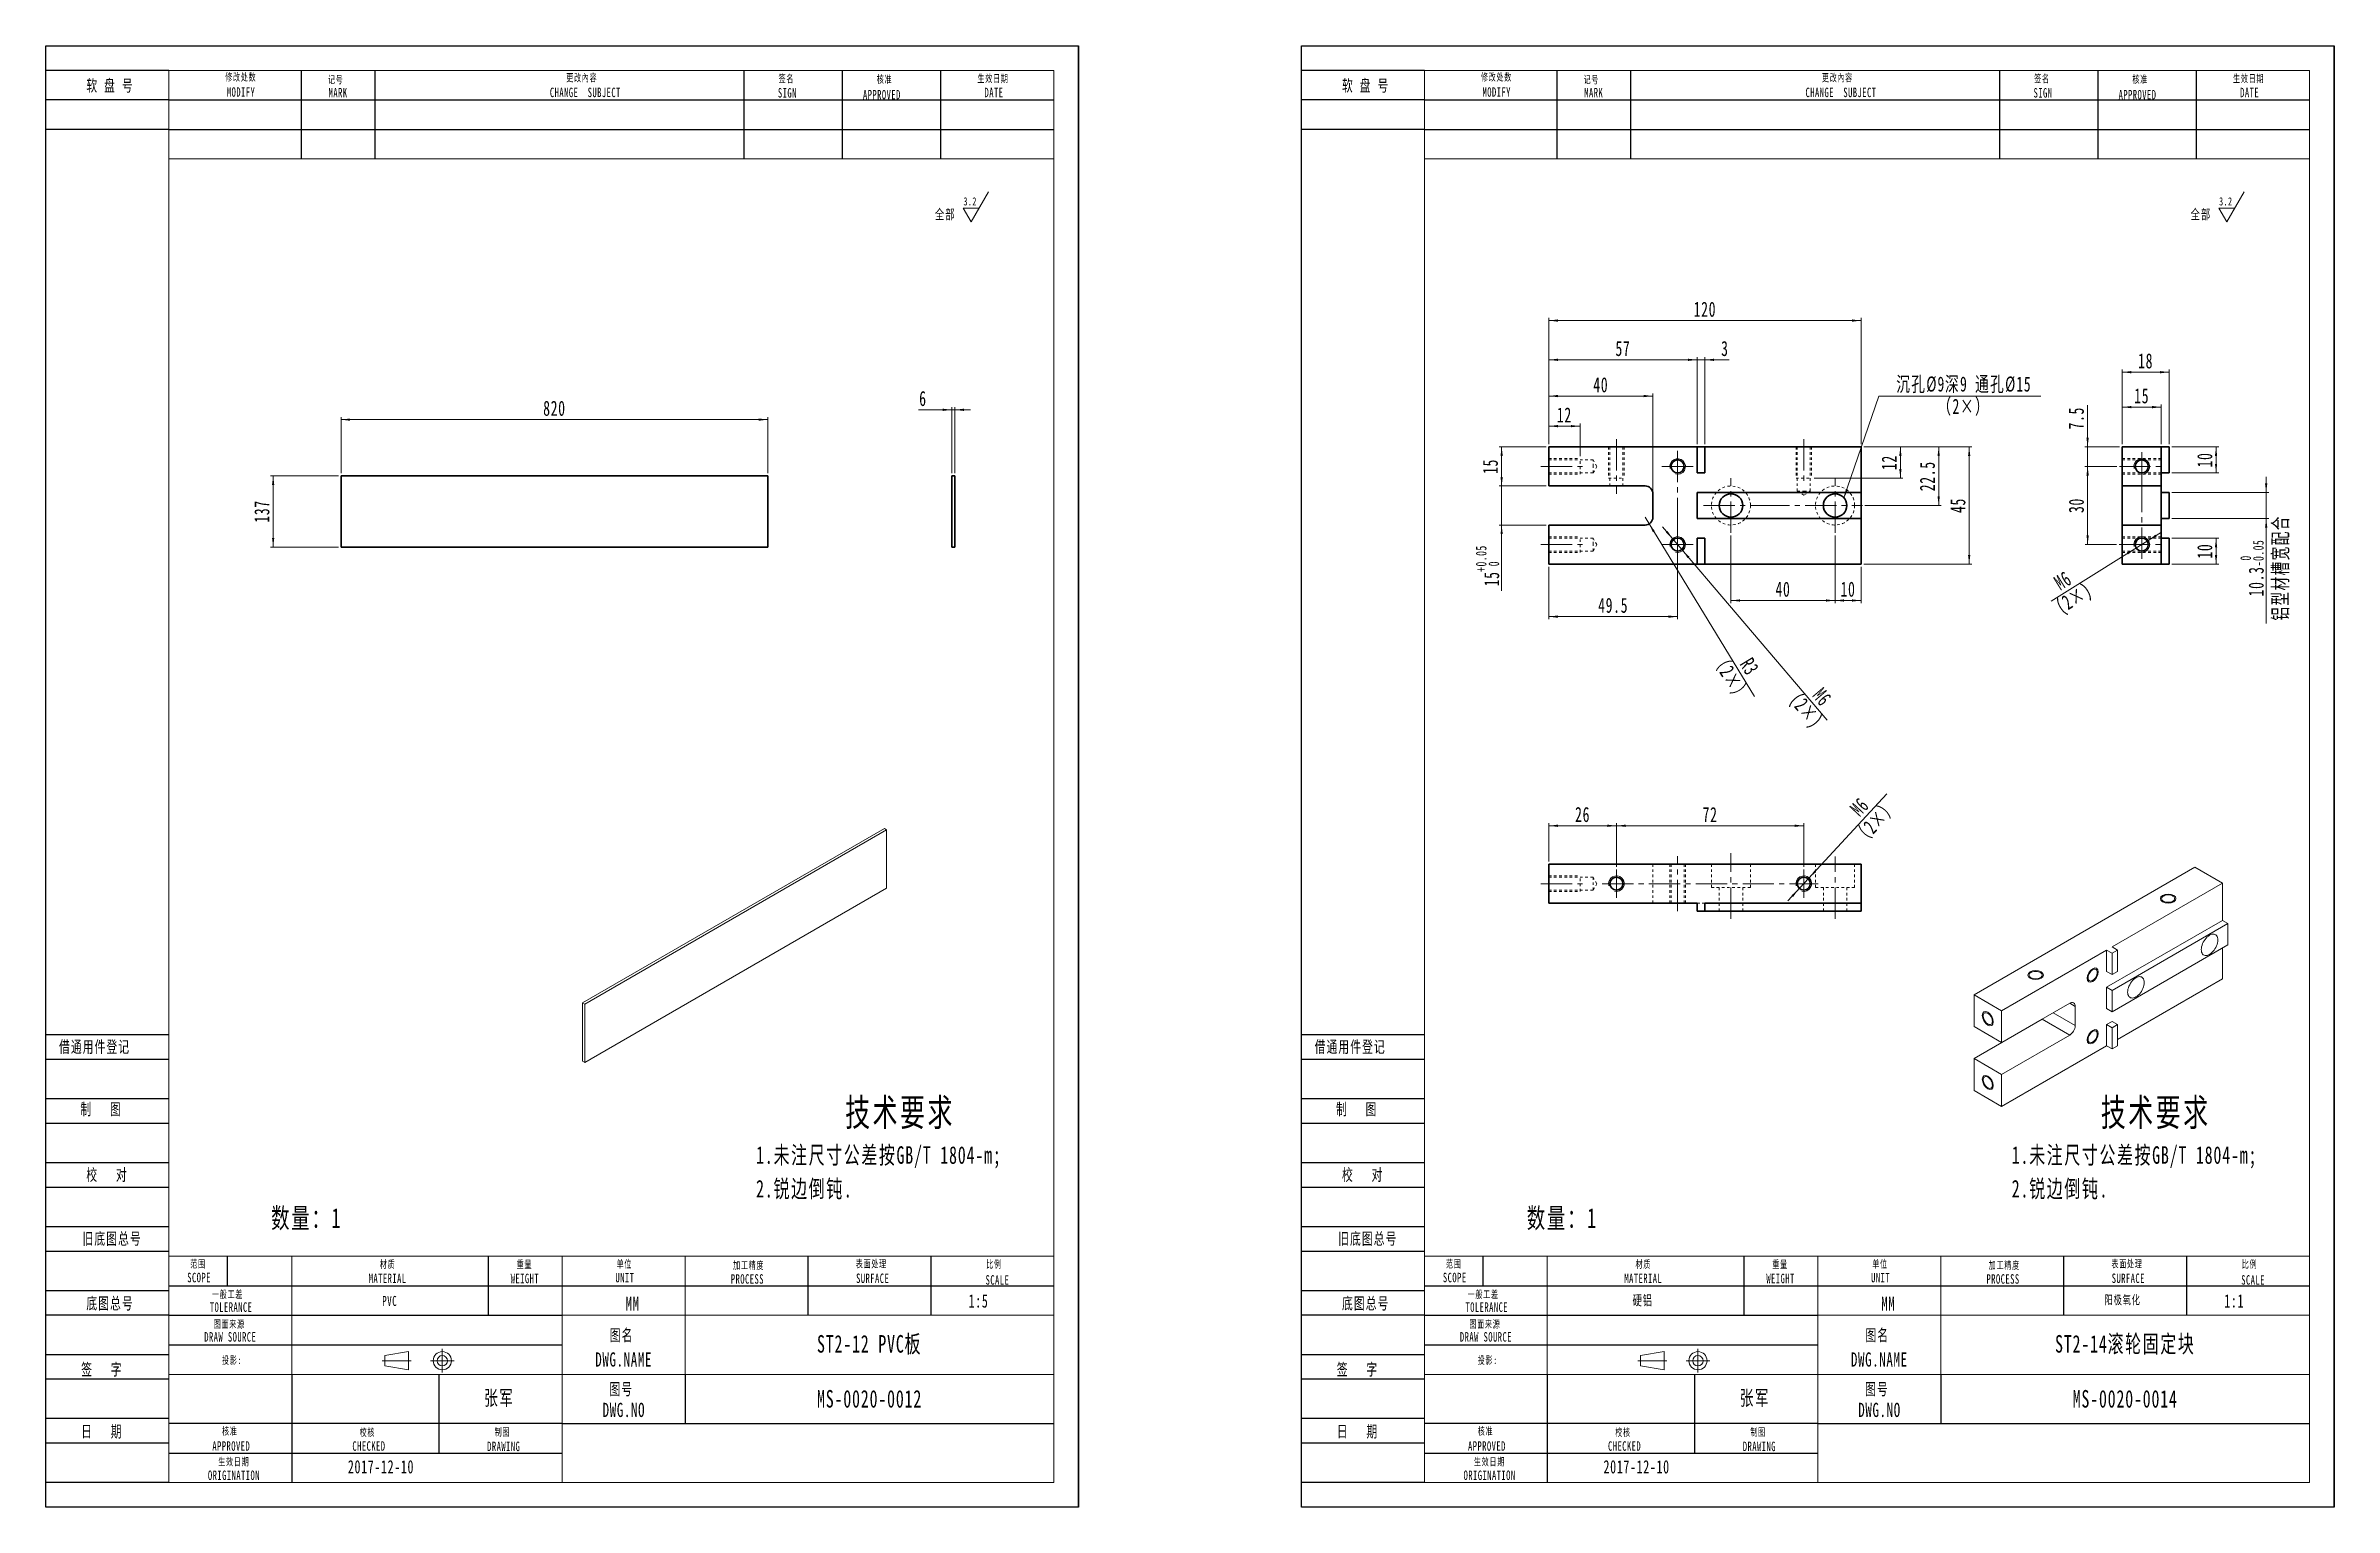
# Model space of a CAD drawing. Header units: millimetres. Extents: x 0 to 7581, y 0 to 561.
# Drawn here: x 3980 to 4860, y 0 to 561 of the extents above; entities that cross this region are included whole.
import ezdxf

# ---------------------------------------------------------------- set-up
doc = ezdxf.new("R2010")
doc.units = ezdxf.units.MM
for name, pattern in [('AD_LTYPE3 0 mm', [16, 11, -1, 1, -1, 1, -1]), ('AD_LTYPE6 0 mm', [12, 1, -1, 1, -1, 1, -1, 1, -1, 1, -1, 1, -1]), ('点画线', [18, 12, -2, 2, -2]), ('虚线', [2, 1, -1])]:
    doc.linetypes.add(name, pattern=pattern)
doc.layers.get('0').update_dxf_attribs({"lineweight": 35})
for name, color, linetype, lineweight in [('ACAD0', 7, 'Continuous', 0), ('ACADA-定位3-标高', 171, 'Continuous', 0), ('ACADA-构件3-柱砼', 9, 'Continuous', 0), ('ACADA-构件8-屋面', 7, 'Continuous', 0), ('EB0', 7, 'Continuous', 35), ('中心线层', 1, '点画线', 18), ('尺寸线层', 3, 'Continuous', 18), ('虚线层', 6, '虚线', 18)]:
    doc.layers.add(name, color=color, linetype=linetype, lineweight=lineweight)
doc.styles.add('标准', font='', dxfattribs={"width": 0.667})
doc.styles.get('标准').set_extended_font_data('宋体')
doc.dimstyles.new('标准', dxfattribs={"dimtxt": 5.779688, "dimasz": 3.5, "dimexe": 1, "dimexo": 1, "dimgap": 1.209086, "dimtad": 1, "dimdsep": 46, "dimtxsty": '标准', "dimblk": '_CAXARROW', "dimcen": 0, "dimdle": 6, "dimazin": 2, "dimtfac": 0.707107, "dimtdec": 3, "dimtmove": 0, "dimatfit": 3, "dimfxl": 1, "dimfrac": 2, "dimtolj": 1, "dimlwd": 18, "dimarcsym": 0})

msp = doc.modelspace()

# ---------------------------------------------------------------- texts
at = {"layer": 'ACADA-定位3-标高', "linetype": 'Continuous', "lineweight": 18, "line_spacing_factor": 1.15057, "style": '标准'}
for s, insert, char_height, width, attachment_point in [('\\T1.1;数量：1', (4066.942, 106.331), 7.7146, 38.95265, 7), ('\\T1.1;数量：1', (4549.427, 106.331), 7.7146, 38.95265, 7), ('\\T1.1;1:5', (4334.902, 76.59), 5.0967, 11.1504, 7), ('\\T1.1;ST2-12 PVC板', (4296.86, 62.364), 6.74297, 141.73595, 5), ('\\T1.1;ST2-14滚轮固定块', (4779.346, 62.364), 6.74297, 141.73595, 5), ('\\T1.1;MS-0020-0012', (4296.86, 41.576), 6.74297, 141.73595, 5), ('\\T1.1;MS-0020-0014', (4779.346, 41.576), 6.74297, 141.73595, 5), ('\\T1.1;2017-12-10', (4096.396, 12.895), 5.09884, 39.173, 7), ('\\T1.1;2017-12-10', (4578.882, 12.895), 5.09884, 39.173, 7)]:
    msp.add_mtext(s, dxfattribs=dict(at, insert=insert, char_height=char_height, width=width, attachment_point=attachment_point))
at = {"layer": 'ACADA-定位3-标高', "linetype": 'AD_LTYPE3 0 mm', "lineweight": 0, "insert": (4817.388, 76.59), "char_height": 5.0972, "width": 10.86809, "attachment_point": 7, "line_spacing_factor": 1.15057, "style": '标准'}
msp.add_mtext('\\T1.1;1:1', dxfattribs=at)
at = {"layer": 'ACADA-构件8-屋面', "linetype": 'Continuous', "lineweight": 18, "line_spacing_factor": 1.15057, "style": '标准'}
for s, insert, char_height, width, attachment_point in [('\\T1.1;软 盘 号', (3995.9, 548.285), 4.55105, 24.99156, 1), ('\\T1.1;修改处数', (4055.243, 549.114), 2.9127, 20.72747, 5), ('\\T1.1;MODIFY', (4055.346, 543.49), 3.64084, 16.59104, 5), ('\\T1.1;记号', (4091.72, 548.116), 2.9127, 14.51074, 5), ('\\T1.1;CHANGE  SUBJECT', (4187.645, 543.344), 3.64084, 35.25937, 5), ('\\T1.1;更改內容', (4186.29, 548.856), 2.9127, 39.39579, 5), ('\\T1.1;签名', (4264.886, 548.521), 2.9127, 14.51074, 5), ('\\T1.1;核准', (4302.614, 548.266), 2.9127, 18.65925, 5), ('\\T1.1;生效日期', (4344.293, 548.518), 2.9127, 16.57895, 5), ('\\T1.1;软 盘 号', (4478.385, 548.285), 4.55105, 24.99156, 1), ('\\T1.1;修改处数', (4537.729, 549.114), 2.9127, 20.72747, 5), ('\\T1.1;MODIFY', (4537.832, 543.49), 3.64084, 16.59104, 5), ('\\T1.1;记号', (4574.205, 548.116), 2.9127, 14.51074, 5), ('\\T1.1;CHANGE  SUBJECT', (4670.13, 543.344), 3.64084, 35.25937, 5), ('\\T1.1;更改內容', (4668.775, 548.856), 2.9127, 39.39579, 5), ('\\T1.1;签名', (4747.371, 548.521), 2.9127, 14.51074, 5), ('\\T1.1;核准', (4785.1, 548.266), 2.9127, 18.65925, 5), ('\\T1.1;生效日期', (4826.779, 548.518), 2.9127, 16.57895, 5), ('\\T1.1;MARK', (4092.629, 543.267), 3.6408, 12.44253, 5), ('\\T1.1;SIGN', (4265.271, 543.177), 3.6408, 12.44253, 5), ('\\T1.1;APPROVED', (4301.58, 542.467), 3.64084, 16.59104, 5), ('\\T1.1;DATE', (4344.66, 543.344), 3.6408, 12.44253, 5), ('\\T1.1;MARK', (4575.114, 543.267), 3.6408, 12.44253, 5), ('\\T1.1;SIGN', (4747.756, 543.177), 3.6408, 12.44253, 5), ('\\T1.1;APPROVED', (4784.066, 542.467), 3.64084, 16.59104, 5), ('\\T1.1;DATE', (4827.146, 543.344), 3.6408, 12.44253, 5), ('\\T1.1;借通用件登记', (3985.413, 179.11), 4.55105, 42.94074, 1), ('\\T1.1;借通用件登记', (4467.899, 179.11), 4.55105, 42.94074, 1), ('\\T1.1;制   图', (3993.608, 155.128), 4.55105, 24.99156, 1), ('\\T1.1;制   图', (4476.093, 155.128), 4.55105, 24.99156, 1), ('\\T1.1;校   对', (3995.9, 129.942), 4.55105, 24.99156, 1), ('\\T1.1;校   对', (4478.385, 129.942), 4.55105, 24.99156, 1), ('\\T1.1;旧底图总号', (3994.435, 105.419), 4.55105, 71.28793, 1), ('\\T1.1;旧底图总号', (4476.921, 105.419), 4.55105, 71.28793, 1), ('\\T1.1;SCOPE', (4039.213, 88.179), 3.64084, 10.49631, 5), ('\\T1.1;范围', (4038.819, 93.271), 2.9127, 9.1903, 5), ('\\T1.1;MATERIAL', (4111.669, 87.895), 3.64084, 15.39209, 5), ('\\T1.1;材质', (4111.661, 93.143), 2.9127, 15.00191, 5), ('\\T1.1;WEIGHT', (4164.417, 87.823), 3.64084, 15.29033, 5), ('\\T1.1;重量', (4164.241, 93.156), 2.9127, 16.93912, 5), ('\\T1.1;UNIT', (4202.847, 88.156), 3.6408, 11.00889, 5), ('\\T1.1;单位', (4202.625, 93.24), 2.9127, 13.06471, 5), ('\\T1.1;PROCESS', (4249.912, 87.631), 3.64084, 14.67599, 5), ('\\T1.1;加工精度', (4250.392, 92.758), 2.9127, 18.38439, 5), ('\\T1.1;表面处理', (4297.528, 93.309), 2.9127, 18.38439, 5), ('\\T1.1;SURFACE', (4298.04, 87.889), 3.64084, 14.57424, 5), ('\\T1.1;SCALE', (4345.973, 87.266), 3.64084, 15.13391, 5), ('\\T1.1;比例', (4344.629, 93.184), 2.9127, 16.69126, 5), ('\\T1.1;SCOPE', (4521.699, 88.179), 3.64084, 10.49631, 5), ('\\T1.1;范围', (4521.304, 93.271), 2.9127, 9.1903, 5), ('\\T1.1;MATERIAL', (4594.155, 87.895), 3.64084, 15.39209, 5), ('\\T1.1;材质', (4594.147, 93.143), 2.9127, 15.00191, 5), ('\\T1.1;WEIGHT', (4646.902, 87.823), 3.64084, 15.29033, 5), ('\\T1.1;重量', (4646.727, 93.156), 2.9127, 16.93912, 5), ('\\T1.1;UNIT', (4685.332, 88.156), 3.6408, 11.00889, 5), ('\\T1.1;单位', (4685.11, 93.24), 2.9127, 13.06471, 5), ('\\T1.1;PROCESS', (4732.398, 87.631), 3.64084, 14.67599, 5), ('\\T1.1;加工精度', (4732.877, 92.758), 2.9127, 18.38439, 5), ('\\T1.1;表面处理', (4780.014, 93.309), 2.9127, 18.38439, 5), ('\\T1.1;SURFACE', (4780.526, 87.889), 3.64084, 14.57424, 5), ('\\T1.1;SCALE', (4828.459, 87.266), 3.64084, 15.13391, 5), ('\\T1.1;比例', (4827.115, 93.184), 2.9127, 16.69126, 5), ('\\T1.1;底图总号', (3995.9, 80.562), 4.5511, 24.99156, 1), ('\\T1.1;一般工差', (4050.139, 81.591), 2.9127, 20.32159, 5), ('\\T1.1;   MM', (4201.733, 78.184), 5.46126, 22.34339, 5), ('\\T1.1;底图总号', (4478.385, 80.562), 4.5511, 24.99156, 1), ('\\T1.1;一般工差', (4532.625, 81.591), 2.9127, 20.32159, 5), ('\\T1.1;   MM', (4684.219, 78.184), 5.46126, 22.34339, 5), ('\\T1.1;TOLERANCE', (4051.525, 76.814), 3.64084, 18.44864, 5), ('\\T1.1;图面来源', (4050.83, 70.151), 2.9127, 24.196, 5), ('\\T1.1;TOLERANCE', (4534.01, 76.814), 3.64084, 18.44864, 5), ('\\T1.1;图面来源', (4533.316, 70.151), 2.9127, 24.196, 5), ('\\T1.1;图名', (4201.601, 65.83), 4.5511, 13.78546, 5), ('\\T1.1;图名', (4684.086, 65.83), 4.5511, 13.78546, 5), ('\\T1.1;签   字', (3993.919, 55.194), 4.55105, 24.99156, 1), ('\\T1.1;投影:', (4051.89, 56.283), 2.9127, 108.913, 5), ('\\T1.1;签   字', (4476.404, 55.194), 4.55105, 24.99156, 1), ('\\T1.1;投影:', (4534.376, 56.283), 2.9127, 108.913, 5), ('\\T1.1;张军', (4154.531, 41.665), 5.772, 75.59251, 5), ('\\T1.1;图号', (4201.469, 45.122), 4.5511, 22.50287, 5), ('\\T1.1;张军', (4637.016, 41.665), 5.772, 75.59251, 5), ('\\T1.1;图号', (4683.955, 45.122), 4.5511, 22.50287, 5), ('\\T1.1;日   期', (3993.919, 31.382), 4.55105, 24.99156, 1), ('\\T1.1;核准', (4051.048, 29.074), 2.9127, 16.93912, 5), ('\\T1.1;校核', (4103.898, 28.576), 2.9127, 15.00191, 5), ('\\T1.1;制图', (4155.772, 28.702), 2.9127, 18.87632, 5), ('\\T1.1;日   期', (4476.404, 31.382), 4.55105, 24.99156, 1), ('\\T1.1;核准', (4533.534, 29.074), 2.9127, 16.93912, 5), ('\\T1.1;校核', (4586.384, 28.576), 2.9127, 15.00191, 5), ('\\T1.1;制图', (4638.257, 28.702), 2.9127, 18.87632, 5), ('\\T1.1;APPROVED', (4051.588, 23.463), 3.64084, 17.02023, 5), ('\\T1.1;生效日期', (4052.582, 17.29), 2.9127, 24.196, 5), ('\\T1.1;CHECKED', (4104.485, 23.463), 3.64084, 14.67599, 5), ('\\T1.1;DRAWING', (4156.285, 23.338), 3.64084, 14.1672, 5), ('\\T1.1;APPROVED', (4534.073, 23.463), 3.64084, 17.02023, 5), ('\\T1.1;生效日期', (4535.068, 17.29), 2.9127, 24.196, 5), ('\\T1.1;CHECKED', (4586.97, 23.463), 3.64084, 14.67599, 5), ('\\T1.1;DRAWING', (4638.771, 23.338), 3.64084, 14.1672, 5), ('\\T1.1;ORIGINATION', (4052.618, 12.239), 3.64084, 20.5743, 5), ('\\T1.1;ORIGINATION', (4535.103, 12.239), 3.64084, 20.5743, 5)]:
    msp.add_mtext(s, dxfattribs=dict(at, insert=insert, char_height=char_height, width=width, attachment_point=attachment_point))
at = {"layer": '尺寸线层', "linetype": 'Continuous', "lineweight": 18, "line_spacing_factor": 1.15057, "style": '标准'}
for s, insert, char_height, width, attachment_point in [('\\T1.1;技术要求', (4287.468, 156.922), 10.5373, 72.72313, 1), ('\\T1.1;技术要求', (4769.953, 156.922), 10.5373, 72.72313, 1), ('\\T1.1;1.未注尺寸公差按GB/T 1804-m;\\P2.锐边倒钝.', (4253.238, 138.634), 6.74297, 128.95196, 1), ('\\T1.1;1.未注尺寸公差按GB/T 1804-m;\\P2.锐边倒钝.', (4735.724, 138.634), 6.74297, 128.95196, 1), ('\\T1.1;PVC', (4112.464, 79.192), 3.8483, 40.53202, 5), ('\\T1.1;硬铝', (4593.973, 79.257), 3.8483, 40.53202, 5), ('\\T1.1;阳极氧化', (4778.369, 79.437), 3.3715, 47.24532, 5), ('\\T1.1;DRAW SOURCE', (4051.201, 65.389), 3.64084, 47.21285, 5), ('\\T1.1;DRAW SOURCE', (4533.687, 65.389), 3.64084, 47.21285, 5), ('\\T1.1;DWG.NAME', (4202.37, 56.694), 5.46126, 47.24532, 5), ('\\T1.1;DWG.NAME', (4684.855, 56.694), 5.46126, 47.24532, 5), ('\\T1.1;DWG.NO', (4202.468, 37.33), 5.46126, 47.44838, 5), ('\\T1.1;DWG.NO', (4684.954, 37.33), 5.46126, 47.44838, 5)]:
    msp.add_mtext(s, dxfattribs=dict(at, insert=insert, char_height=char_height, width=width, attachment_point=attachment_point))

# ---------------------------------------------------------------- blocks, each defined once
blk = doc.blocks.new('*X19')
at = {"layer": '尺寸线层', "linetype": 'Continuous', "lineweight": 18}
for p, q in [((6.49, -1.41), (13.14, 10.09)), ((3.48, 3.82), (9.51, 3.82)), ((6.49, -1.41), (3.48, 3.82))]:
    blk.add_line(p, q, dxfattribs=at)
at = {"layer": '尺寸线层', "linetype": 'Continuous', "lineweight": 18, "line_spacing_factor": 1.15057, "style": '标准'}
for s, insert, char_height, width, attachment_point in [('\\T1.1;全部', (-3.47, 1.27), 3.853, 17.1639, 5), ('\\T1.1;3.2', (8.68, 6.41), 3.116, 6.8178, 6)]:
    blk.add_mtext(s, dxfattribs=dict(at, insert=insert, char_height=char_height, width=width, attachment_point=attachment_point))
blk = doc.blocks.new('*X195')
at = {"layer": '尺寸线层', "linetype": 'Continuous', "lineweight": 18}
for points in [[(121.63, 52.91), (118.13, 52.47), (118.13, 53.35)], [(122.83, 52.91), (126.33, 52.47), (126.33, 53.35)]]:
    blk.add_hatch(color=0, dxfattribs=at).paths.add_polyline_path(points, flags=0)
at = {"layer": '尺寸线层', "color": 0, "linetype": 'Continuous', "lineweight": 18}
for p, q in [((128.83, 52.91), (108.89, 52.91)), ((121.63, 28.59), (121.63, 53.91)), ((122.83, 28.59), (122.83, 53.91))]:
    blk.add_line(p, q, dxfattribs=at)
at = {"layer": '尺寸线层', "color": 0, "linetype": 'Continuous', "lineweight": 18, "insert": (110.57, 57.22), "char_height": 5.78, "width": 3.6623, "attachment_point": 5, "line_spacing_factor": 1.15057, "style": '标准'}
blk.add_mtext('\\T1.1;6', dxfattribs=at)
blk = doc.blocks.new('_CAXARROW')
blk.add_hatch(color=0).paths.add_polyline_path([(0, 0), (-1, 0.125), (-1, -0.125)], flags=0)
blk = doc.blocks.new('*X196')
at = {"layer": '尺寸线层', "linetype": 'Continuous', "lineweight": 18}
for points in [[(-139.11, 27.59), (-139.55, 24.09), (-138.68, 24.09)], [(-139.11, 0.19), (-139.55, 3.69), (-138.68, 3.69)]]:
    blk.add_hatch(color=0, dxfattribs=at).paths.add_polyline_path(points, flags=0)
at = {"layer": '尺寸线层', "color": 0, "linetype": 'Continuous', "lineweight": 18}
for p, q in [((-114.03, 27.59), (-140.11, 27.59)), ((-139.11, 0.19), (-139.11, 27.59)), ((-114.03, 0.19), (-140.11, 0.19))]:
    blk.add_line(p, q, dxfattribs=at)
at = {"layer": '尺寸线层', "color": 0, "linetype": 'Continuous', "lineweight": 18, "insert": (-143.42, 13.89), "char_height": 5.78, "width": 12.6767, "attachment_point": 5, "rotation": 90, "line_spacing_factor": 1.15057, "style": '标准'}
blk.add_mtext('\\T1.1;137', dxfattribs=at)
blk = doc.blocks.new('*X197')
at = {"layer": '尺寸线层', "linetype": 'Continuous', "lineweight": 18}
for points in [[(-113.03, 49.15), (-109.53, 49.59), (-109.53, 48.71)], [(50.97, 49.15), (47.47, 49.59), (47.47, 48.71)]]:
    blk.add_hatch(color=0, dxfattribs=at).paths.add_polyline_path(points, flags=0)
at = {"layer": '尺寸线层', "color": 0, "linetype": 'Continuous', "lineweight": 18}
for p, q in [((-113.03, 28.59), (-113.03, 50.15)), ((-113.03, 49.15), (50.97, 49.15)), ((50.97, 28.59), (50.97, 50.15))]:
    blk.add_line(p, q, dxfattribs=at)
at = {"layer": '尺寸线层', "color": 0, "linetype": 'Continuous', "lineweight": 18, "insert": (-31.03, 53.46), "char_height": 5.78, "width": 12.7409, "attachment_point": 5, "line_spacing_factor": 1.15057, "style": '标准'}
blk.add_mtext('\\T1.1;820', dxfattribs=at)
blk = doc.blocks.new('*X20')
at = {"layer": '尺寸线层', "linetype": 'Continuous', "lineweight": 18}
for p, q in [((6.49, -1.41), (13.14, 10.09)), ((3.48, 3.82), (9.51, 3.82)), ((6.49, -1.41), (3.48, 3.82))]:
    blk.add_line(p, q, dxfattribs=at)
at = {"layer": '尺寸线层', "linetype": 'Continuous', "lineweight": 18, "line_spacing_factor": 1.15057, "style": '标准'}
for s, insert, char_height, width, attachment_point in [('\\T1.1;全部', (-3.47, 1.27), 3.853, 17.1639, 5), ('\\T1.1;3.2', (8.68, 6.41), 3.116, 6.8178, 6)]:
    blk.add_mtext(s, dxfattribs=dict(at, insert=insert, char_height=char_height, width=width, attachment_point=attachment_point))
blk = doc.blocks.new('*X102')
at = {"layer": '尺寸线层', "linetype": 'Continuous', "lineweight": 18}
for points in [[(4539.74, 407.21), (4539.3, 403.71), (4540.18, 403.71)], [(4539.74, 392.21), (4539.3, 395.71), (4540.18, 395.71)]]:
    blk.add_hatch(color=0, dxfattribs=at).paths.add_polyline_path(points, flags=0)
at = {"layer": '尺寸线层', "color": 0, "linetype": 'Continuous', "lineweight": 18}
for p, q in [((4556.85, 407.21), (4538.74, 407.21)), ((4539.74, 392.21), (4539.74, 407.21)), ((4556.85, 392.21), (4538.74, 392.21))]:
    blk.add_line(p, q, dxfattribs=at)
at = {"layer": '尺寸线层', "color": 0, "linetype": 'Continuous', "lineweight": 18, "insert": (4535.43, 399.71), "char_height": 5.78, "width": 8.1213, "attachment_point": 5, "rotation": 90, "line_spacing_factor": 1.15057, "style": '标准'}
blk.add_mtext('\\T1.1;15', dxfattribs=at)
blk = doc.blocks.new('*X104')
at = {"color": 0, "attachment_point": 1, "rotation": 90, "line_spacing_factor": 1.15057, "style": '标准'}
for s, insert, char_height, width in [('\\T1.1;{\\H0.707107x;+0.05}', (4529.81, 359.24), 5.7797, 20.9352), ('\\T1.1;{\\H0.707107x;0}', (4534.69, 361.38), 5.7797, 20.9352), ('\\T1.1;15', (4533, 353.66), 5.78, 32.911)]:
    blk.add_mtext(s, dxfattribs=dict(at, insert=insert, char_height=char_height, width=width))
blk = doc.blocks.new('*X103')
at = {"layer": '尺寸线层', "linetype": 'Continuous', "lineweight": 18}
for points in [[(4539.74, 392.21), (4539.3, 395.71), (4540.18, 395.71)], [(4539.74, 377.21), (4539.3, 373.71), (4540.18, 373.71)]]:
    blk.add_hatch(color=0, dxfattribs=at).paths.add_polyline_path(points, flags=0)
at = {"layer": '尺寸线层', "color": 0, "linetype": 'Continuous', "lineweight": 18}
for p, q in [((4539.74, 351.94), (4539.74, 398.21)), ((4556.85, 392.21), (4538.74, 392.21)), ((4556.85, 377.21), (4538.74, 377.21))]:
    blk.add_line(p, q, dxfattribs=at)
blk.add_blockref('*X104', (0, 0), dxfattribs=at)
blk = doc.blocks.new('*X105')
at = {"layer": '尺寸线层', "linetype": 'Continuous', "lineweight": 18}
for points in [[(4557.85, 455.74), (4561.35, 456.18), (4561.35, 455.31)], [(4677.85, 455.74), (4674.35, 456.18), (4674.35, 455.31)]]:
    blk.add_hatch(color=0, dxfattribs=at).paths.add_polyline_path(points, flags=0)
at = {"layer": '尺寸线层', "color": 0, "linetype": 'Continuous', "lineweight": 18}
for p, q in [((4557.85, 408.21), (4557.85, 456.74)), ((4557.85, 455.74), (4677.85, 455.74)), ((4677.85, 408.21), (4677.85, 456.74))]:
    blk.add_line(p, q, dxfattribs=at)
at = {"layer": '尺寸线层', "color": 0, "linetype": 'Continuous', "lineweight": 18, "insert": (4617.85, 460.05), "char_height": 5.78, "width": 12.7409, "attachment_point": 5, "line_spacing_factor": 1.15057, "style": '标准'}
blk.add_mtext('\\T1.1;120', dxfattribs=at)
blk = doc.blocks.new('*X106')
at = {"layer": '尺寸线层', "linetype": 'Continuous', "lineweight": 18}
for points in [[(4557.85, 440.67), (4561.35, 440.23), (4561.35, 441.1)], [(4614.85, 440.67), (4611.35, 440.23), (4611.35, 441.1)]]:
    blk.add_hatch(color=0, dxfattribs=at).paths.add_polyline_path(points, flags=0)
at = {"layer": '尺寸线层', "color": 0, "linetype": 'Continuous', "lineweight": 18}
for p, q in [((4557.85, 408.21), (4557.85, 441.67)), ((4614.85, 440.67), (4557.85, 440.67)), ((4614.85, 408.21), (4614.85, 441.67))]:
    blk.add_line(p, q, dxfattribs=at)
at = {"layer": '尺寸线层', "color": 0, "linetype": 'Continuous', "lineweight": 18, "insert": (4586.35, 444.98), "char_height": 5.78, "width": 8.1534, "attachment_point": 5, "line_spacing_factor": 1.15057, "style": '标准'}
blk.add_mtext('\\T1.1;57', dxfattribs=at)
blk = doc.blocks.new('*X107')
at = {"layer": '尺寸线层', "linetype": 'Continuous', "lineweight": 18}
for points in [[(4557.85, 426.74), (4561.35, 426.31), (4561.35, 427.18)], [(4597.85, 426.74), (4594.35, 426.31), (4594.35, 427.18)]]:
    blk.add_hatch(color=0, dxfattribs=at).paths.add_polyline_path(points, flags=0)
at = {"layer": '尺寸线层', "color": 0, "linetype": 'Continuous', "lineweight": 18}
for p, q in [((4557.85, 408.21), (4557.85, 427.74)), ((4597.85, 426.74), (4557.85, 426.74)), ((4597.85, 390.21), (4597.85, 427.74))]:
    blk.add_line(p, q, dxfattribs=at)
at = {"layer": '尺寸线层', "color": 0, "linetype": 'Continuous', "lineweight": 18, "insert": (4577.85, 431.05), "char_height": 5.78, "width": 8.2177, "attachment_point": 5, "line_spacing_factor": 1.15057, "style": '标准'}
blk.add_mtext('\\T1.1;40', dxfattribs=at)
blk = doc.blocks.new('*X108')
at = {"layer": '尺寸线层', "linetype": 'Continuous', "lineweight": 18}
for points in [[(4614.85, 440.67), (4611.35, 440.23), (4611.35, 441.1)], [(4617.85, 440.67), (4621.35, 440.23), (4621.35, 441.1)]]:
    blk.add_hatch(color=0, dxfattribs=at).paths.add_polyline_path(points, flags=0)
at = {"layer": '尺寸线层', "color": 0, "linetype": 'Continuous', "lineweight": 18}
for p, q in [((4627.2, 440.67), (4608.85, 440.67)), ((4614.85, 408.21), (4614.85, 441.67)), ((4617.85, 408.21), (4617.85, 441.67))]:
    blk.add_line(p, q, dxfattribs=at)
at = {"layer": '尺寸线层', "color": 0, "linetype": 'Continuous', "lineweight": 18, "insert": (4625.52, 444.98), "char_height": 5.78, "width": 3.598, "attachment_point": 5, "line_spacing_factor": 1.15057, "style": '标准'}
blk.add_mtext('\\T1.1;3', dxfattribs=at)
blk = doc.blocks.new('*X109')
at = {"layer": '尺寸线层', "linetype": 'Continuous', "lineweight": 18}
for points in [[(4764.89, 407.21), (4764.45, 410.71), (4765.33, 410.71)], [(4764.89, 399.71), (4764.45, 396.21), (4765.33, 396.21)]]:
    blk.add_hatch(color=0, dxfattribs=at).paths.add_polyline_path(points, flags=0)
at = {"layer": '尺寸线层', "color": 0, "linetype": 'Continuous', "lineweight": 18}
for p, q in [((4764.89, 393.71), (4764.89, 423.24)), ((4777.2, 407.21), (4763.89, 407.21)), ((4776.11, 399.71), (4763.89, 399.71))]:
    blk.add_line(p, q, dxfattribs=at)
at = {"layer": '尺寸线层', "color": 0, "linetype": 'Continuous', "lineweight": 18, "insert": (4760.58, 418.23), "char_height": 5.78, "width": 12.6446, "attachment_point": 5, "rotation": 90, "line_spacing_factor": 1.15057, "style": '标准'}
blk.add_mtext('\\T1.1;7.5', dxfattribs=at)
blk = doc.blocks.new('*X110')
at = {"layer": '尺寸线层', "linetype": 'Continuous', "lineweight": 18}
for points in [[(4764.91, 399.71), (4764.47, 396.21), (4765.35, 396.21)], [(4764.91, 369.71), (4764.47, 373.21), (4765.35, 373.21)]]:
    blk.add_hatch(color=0, dxfattribs=at).paths.add_polyline_path(points, flags=0)
at = {"layer": '尺寸线层', "color": 0, "linetype": 'Continuous', "lineweight": 18}
for p, q in [((4776.11, 399.71), (4763.91, 399.71)), ((4764.91, 369.71), (4764.91, 399.71)), ((4775.98, 369.71), (4763.91, 369.71))]:
    blk.add_line(p, q, dxfattribs=at)
at = {"layer": '尺寸线层', "color": 0, "linetype": 'Continuous', "lineweight": 18, "insert": (4760.6, 384.71), "char_height": 5.78, "width": 8.2177, "attachment_point": 5, "rotation": 90, "line_spacing_factor": 1.15057, "style": '标准'}
blk.add_mtext('\\T1.1;30', dxfattribs=at)
blk = doc.blocks.new('*X111')
at = {"layer": '尺寸线层', "linetype": 'Continuous', "lineweight": 18}
for points in [[(4778.2, 422.5), (4781.7, 422.94), (4781.7, 422.06)], [(4793.2, 422.5), (4789.7, 422.94), (4789.7, 422.06)]]:
    blk.add_hatch(color=0, dxfattribs=at).paths.add_polyline_path(points, flags=0)
at = {"layer": '尺寸线层', "color": 0, "linetype": 'Continuous', "lineweight": 18}
for p, q in [((4778.2, 408.21), (4778.2, 423.5)), ((4778.2, 422.5), (4793.2, 422.5)), ((4793.2, 408.21), (4793.2, 423.5))]:
    blk.add_line(p, q, dxfattribs=at)
at = {"layer": '尺寸线层', "color": 0, "linetype": 'Continuous', "lineweight": 18, "insert": (4785.7, 426.81), "char_height": 5.78, "width": 8.1213, "attachment_point": 5, "line_spacing_factor": 1.15057, "style": '标准'}
blk.add_mtext('\\T1.1;15', dxfattribs=at)
blk = doc.blocks.new('*X112')
at = {"layer": '尺寸线层', "linetype": 'Continuous', "lineweight": 18}
for points in [[(4778.2, 435.92), (4781.7, 435.48), (4781.7, 436.35)], [(4796.2, 435.92), (4792.7, 435.48), (4792.7, 436.35)]]:
    blk.add_hatch(color=0, dxfattribs=at).paths.add_polyline_path(points, flags=0)
at = {"layer": '尺寸线层', "color": 0, "linetype": 'Continuous', "lineweight": 18}
for p, q in [((4778.2, 408.21), (4778.2, 436.92)), ((4796.2, 435.92), (4778.2, 435.92)), ((4796.2, 408.21), (4796.2, 436.92))]:
    blk.add_line(p, q, dxfattribs=at)
at = {"layer": '尺寸线层', "color": 0, "linetype": 'Continuous', "lineweight": 18, "insert": (4787.2, 440.23), "char_height": 5.78, "width": 8.1534, "attachment_point": 5, "line_spacing_factor": 1.15057, "style": '标准'}
blk.add_mtext('\\T1.1;18', dxfattribs=at)
blk = doc.blocks.new('*X113')
at = {"layer": '尺寸线层', "linetype": 'Continuous', "lineweight": 18}
for points in [[(4814.26, 407.21), (4814.69, 403.71), (4813.82, 403.71)], [(4814.26, 397.21), (4814.69, 400.71), (4813.82, 400.71)]]:
    blk.add_hatch(color=0, dxfattribs=at).paths.add_polyline_path(points, flags=0)
at = {"layer": '尺寸线层', "color": 0, "linetype": 'Continuous', "lineweight": 18}
for p, q in [((4797.2, 407.21), (4815.26, 407.21)), ((4814.26, 407.21), (4814.26, 397.21)), ((4797.2, 397.21), (4815.26, 397.21))]:
    blk.add_line(p, q, dxfattribs=at)
at = {"layer": '尺寸线层', "color": 0, "linetype": 'Continuous', "lineweight": 18, "insert": (4809.95, 402.21), "char_height": 5.78, "width": 8.2177, "attachment_point": 5, "rotation": 90, "line_spacing_factor": 1.15057, "style": '标准'}
blk.add_mtext('\\T1.1;10', dxfattribs=at)
blk = doc.blocks.new('*X114')
at = {"layer": '尺寸线层', "linetype": 'Continuous', "lineweight": 18}
for points in [[(4814.26, 372.21), (4814.69, 368.71), (4813.82, 368.71)], [(4814.26, 362.21), (4814.69, 365.71), (4813.82, 365.71)]]:
    blk.add_hatch(color=0, dxfattribs=at).paths.add_polyline_path(points, flags=0)
at = {"layer": '尺寸线层', "color": 0, "linetype": 'Continuous', "lineweight": 18}
for p, q in [((4797.2, 372.21), (4815.26, 372.21)), ((4814.26, 372.21), (4814.26, 362.21)), ((4797.2, 362.21), (4815.26, 362.21))]:
    blk.add_line(p, q, dxfattribs=at)
at = {"layer": '尺寸线层', "color": 0, "linetype": 'Continuous', "lineweight": 18, "insert": (4809.95, 367.21), "char_height": 5.78, "width": 8.2177, "attachment_point": 5, "rotation": 90, "line_spacing_factor": 1.15057, "style": '标准'}
blk.add_mtext('\\T1.1;10', dxfattribs=at)
blk = doc.blocks.new('*X116')
at = {"color": 0, "attachment_point": 1, "rotation": 90, "line_spacing_factor": 1.15057, "style": '标准'}
for s, insert, char_height, width in [('\\T1.1;{\\H0.707107x;-0.05}', (4828.46, 361.37), 5.7797, 20.9352), ('\\T1.1;{\\H0.707107x;0}', (4823.58, 363.56), 5.7797, 20.9352), ('\\T1.1;10.3', (4826.77, 349.8), 5.78, 44.973)]:
    blk.add_mtext(s, dxfattribs=dict(at, insert=insert, char_height=char_height, width=width))
blk = doc.blocks.new('*X115')
at = {"layer": '尺寸线层', "linetype": 'Continuous', "lineweight": 18}
for points in [[(4833.51, 389.71), (4833.95, 393.21), (4833.07, 393.21)], [(4833.51, 379.71), (4833.95, 376.21), (4833.07, 376.21)]]:
    blk.add_hatch(color=0, dxfattribs=at).paths.add_polyline_path(points, flags=0)
at = {"layer": '尺寸线层', "color": 0, "linetype": 'Continuous', "lineweight": 18}
for p, q in [((4833.51, 395.71), (4833.51, 339.45)), ((4797.2, 389.71), (4834.51, 389.71)), ((4797.2, 379.71), (4834.51, 379.71))]:
    blk.add_line(p, q, dxfattribs=at)
blk.add_blockref('*X116', (0, 0), dxfattribs=at)
at = {"layer": '尺寸线层', "color": 0, "linetype": 'Continuous', "lineweight": 18, "insert": (4839.32, 360.74), "char_height": 5.7797, "width": 59.6826, "attachment_point": 5, "rotation": 90, "line_spacing_factor": 1.15057, "style": '标准'}
blk.add_mtext('\\T1.1;铝型材槽宽配合', dxfattribs=at)
blk = doc.blocks.new('*X117')
at = {"layer": '尺寸线层', "linetype": 'Continuous', "lineweight": 18}
for points in [[(4719.39, 407.21), (4718.95, 403.71), (4719.83, 403.71)], [(4719.39, 362.21), (4718.95, 365.71), (4719.83, 365.71)]]:
    blk.add_hatch(color=0, dxfattribs=at).paths.add_polyline_path(points, flags=0)
at = {"layer": '尺寸线层', "color": 0, "linetype": 'Continuous', "lineweight": 18}
for p, q in [((4678.85, 407.21), (4720.39, 407.21)), ((4719.39, 362.21), (4719.39, 407.21)), ((4678.85, 362.21), (4720.39, 362.21))]:
    blk.add_line(p, q, dxfattribs=at)
at = {"layer": '尺寸线层', "color": 0, "linetype": 'Continuous', "lineweight": 18, "insert": (4715.08, 384.71), "char_height": 5.78, "width": 8.1213, "attachment_point": 5, "rotation": 90, "line_spacing_factor": 1.15057, "style": '标准'}
blk.add_mtext('\\T1.1;45', dxfattribs=at)
blk = doc.blocks.new('*X118')
at = {"layer": '尺寸线层', "linetype": 'Continuous', "lineweight": 18}
for points in [[(4557.85, 342.04), (4561.35, 342.48), (4561.35, 341.6)], [(4607.35, 342.04), (4603.85, 342.48), (4603.85, 341.6)]]:
    blk.add_hatch(color=0, dxfattribs=at).paths.add_polyline_path(points, flags=0)
at = {"layer": '尺寸线层', "color": 0, "linetype": 'Continuous', "lineweight": 18}
for p, q in [((4557.85, 361.21), (4557.85, 341.04)), ((4607.35, 363.71), (4607.35, 341.04)), ((4557.85, 342.04), (4607.35, 342.04))]:
    blk.add_line(p, q, dxfattribs=at)
at = {"layer": '尺寸线层', "color": 0, "linetype": 'Continuous', "lineweight": 18, "insert": (4582.6, 346.35), "char_height": 5.78, "width": 17.1678, "attachment_point": 5, "line_spacing_factor": 1.15057, "style": '标准'}
blk.add_mtext('\\T1.1;49.5', dxfattribs=at)
blk = doc.blocks.new('*X119')
at = {"layer": '尺寸线层', "linetype": 'Continuous', "lineweight": 18}
for points in [[(4583.85, 261.71), (4587.35, 262.15), (4587.35, 261.28)], [(4655.85, 261.71), (4652.35, 262.15), (4652.35, 261.28)]]:
    blk.add_hatch(color=0, dxfattribs=at).paths.add_polyline_path(points, flags=0)
at = {"layer": '尺寸线层', "color": 0, "linetype": 'Continuous', "lineweight": 18}
for p, q in [((4583.85, 245.98), (4583.85, 262.71)), ((4583.85, 261.71), (4655.85, 261.71)), ((4655.85, 245.98), (4655.85, 262.71))]:
    blk.add_line(p, q, dxfattribs=at)
at = {"layer": '尺寸线层', "color": 0, "linetype": 'Continuous', "lineweight": 18, "insert": (4619.85, 266.02), "char_height": 5.78, "width": 8.1213, "attachment_point": 5, "line_spacing_factor": 1.15057, "style": '标准'}
blk.add_mtext('\\T1.1;72', dxfattribs=at)
blk = doc.blocks.new('*X120')
at = {"layer": '尺寸线层', "linetype": 'Continuous', "lineweight": 18}
for points in [[(4557.85, 261.71), (4561.35, 262.15), (4561.35, 261.28)], [(4583.85, 261.71), (4580.35, 262.15), (4580.35, 261.28)]]:
    blk.add_hatch(color=0, dxfattribs=at).paths.add_polyline_path(points, flags=0)
at = {"layer": '尺寸线层', "color": 0, "linetype": 'Continuous', "lineweight": 18}
for p, q in [((4557.85, 247.98), (4557.85, 262.71)), ((4557.85, 261.71), (4583.85, 261.71)), ((4583.85, 245.98), (4583.85, 262.71))]:
    blk.add_line(p, q, dxfattribs=at)
at = {"layer": '尺寸线层', "color": 0, "linetype": 'Continuous', "lineweight": 18, "insert": (4570.85, 266.02), "char_height": 5.78, "width": 8.1856, "attachment_point": 5, "line_spacing_factor": 1.15057, "style": '标准'}
blk.add_mtext('\\T1.1;26', dxfattribs=at)
blk = doc.blocks.new('*X121')
at = {"layer": '尺寸线层', "linetype": 'Continuous', "lineweight": 18}
for points in [[(4557.85, 415.19), (4561.35, 415.63), (4561.35, 414.76)], [(4569.85, 415.19), (4566.35, 415.63), (4566.35, 414.76)]]:
    blk.add_hatch(color=0, dxfattribs=at).paths.add_polyline_path(points, flags=0)
at = {"layer": '尺寸线层', "color": 0, "linetype": 'Continuous', "lineweight": 18}
for p, q in [((4557.85, 408.21), (4557.85, 416.19)), ((4557.85, 415.19), (4569.85, 415.19)), ((4569.85, 403.71), (4569.85, 416.19))]:
    blk.add_line(p, q, dxfattribs=at)
at = {"layer": '尺寸线层', "color": 0, "linetype": 'Continuous', "lineweight": 18, "insert": (4563.85, 419.5), "char_height": 5.78, "width": 8.1213, "attachment_point": 5, "line_spacing_factor": 1.15057, "style": '标准'}
blk.add_mtext('\\T1.1;12', dxfattribs=at)
blk = doc.blocks.new('*X122')
at = {"layer": '尺寸线层', "linetype": 'Continuous', "lineweight": 18}
for points in [[(4707.67, 407.21), (4707.23, 403.71), (4708.11, 403.71)], [(4707.67, 384.71), (4707.23, 388.21), (4708.11, 388.21)]]:
    blk.add_hatch(color=0, dxfattribs=at).paths.add_polyline_path(points, flags=0)
at = {"layer": '尺寸线层', "color": 0, "linetype": 'Continuous', "lineweight": 18}
for p, q in [((4678.85, 407.21), (4708.67, 407.21)), ((4707.67, 384.71), (4707.67, 407.21)), ((4679.35, 384.71), (4708.67, 384.71))]:
    blk.add_line(p, q, dxfattribs=at)
at = {"layer": '尺寸线层', "color": 0, "linetype": 'Continuous', "lineweight": 18, "insert": (4703.36, 395.96), "char_height": 5.78, "width": 17.1678, "attachment_point": 5, "rotation": 90, "line_spacing_factor": 1.15057, "style": '标准'}
blk.add_mtext('\\T1.1;22.5', dxfattribs=at)
blk = doc.blocks.new('*X123')
at = {"layer": '尺寸线层', "linetype": 'Continuous', "lineweight": 18}
for points in [[(4692.96, 407.21), (4692.52, 403.71), (4693.4, 403.71)], [(4692.96, 395.21), (4692.52, 398.71), (4693.4, 398.71)]]:
    blk.add_hatch(color=0, dxfattribs=at).paths.add_polyline_path(points, flags=0)
at = {"layer": '尺寸线层', "color": 0, "linetype": 'Continuous', "lineweight": 18}
for p, q in [((4678.85, 407.21), (4693.96, 407.21)), ((4692.96, 395.21), (4692.96, 407.21)), ((4659.85, 395.21), (4693.96, 395.21))]:
    blk.add_line(p, q, dxfattribs=at)
at = {"layer": '尺寸线层', "color": 0, "linetype": 'Continuous', "lineweight": 18, "insert": (4688.65, 401.21), "char_height": 5.78, "width": 8.1213, "attachment_point": 5, "rotation": 90, "line_spacing_factor": 1.15057, "style": '标准'}
blk.add_mtext('\\T1.1;12', dxfattribs=at)
blk = doc.blocks.new('*X124')
at = {"layer": 'EB0', "linetype": 'Continuous', "lineweight": 18}
blk.add_hatch(color=0, dxfattribs=at).paths.add_polyline_path([(4671.28, 387.6), (4672, 391.06), (4672.83, 390.78)], flags=0)
at = {"layer": 'EB0', "color": 0, "linetype": 'Continuous', "lineweight": 18}
for p, q in [((4671.28, 387.6), (4684.67, 426.74)), ((4684.67, 426.74), (4746.95, 426.74))]:
    blk.add_line(p, q, dxfattribs=at)
at = {"layer": 'EB0', "color": 0, "linetype": 'Continuous', "lineweight": 18, "attachment_point": 5, "line_spacing_factor": 1.15057, "style": '标准'}
for s, insert, char_height, width in [('\\T1.1;沉孔%%C9深9 通孔%%C15', (4717.31, 431.05), 5.7797, 73.9142), ('\\T1.1;（2×）', (4717.31, 422.43), 5.78, 25.3598)]:
    blk.add_mtext(s, dxfattribs=dict(at, insert=insert, char_height=char_height, width=width))
blk = doc.blocks.new('*X125')
at = {"layer": '尺寸线层', "linetype": 'Continuous', "lineweight": 18}
for points in [[(4627.85, 348.23), (4631.35, 348.67), (4631.35, 347.79)], [(4667.85, 348.23), (4664.35, 348.67), (4664.35, 347.79)]]:
    blk.add_hatch(color=0, dxfattribs=at).paths.add_polyline_path(points, flags=0)
at = {"layer": '尺寸线层', "color": 0, "linetype": 'Continuous', "lineweight": 18}
for p, q in [((4627.85, 373.21), (4627.85, 347.23)), ((4667.85, 373.21), (4667.85, 347.23)), ((4627.85, 348.23), (4667.85, 348.23))]:
    blk.add_line(p, q, dxfattribs=at)
at = {"layer": '尺寸线层', "color": 0, "linetype": 'Continuous', "lineweight": 18, "insert": (4647.85, 352.54), "char_height": 5.78, "width": 8.2177, "attachment_point": 5, "line_spacing_factor": 1.15057, "style": '标准'}
blk.add_mtext('\\T1.1;40', dxfattribs=at)
blk = doc.blocks.new('*X126')
at = {"layer": '尺寸线层', "linetype": 'Continuous', "lineweight": 18}
for points in [[(4667.85, 348.23), (4671.35, 348.67), (4671.35, 347.79)], [(4677.85, 348.23), (4674.35, 348.67), (4674.35, 347.79)]]:
    blk.add_hatch(color=0, dxfattribs=at).paths.add_polyline_path(points, flags=0)
at = {"layer": '尺寸线层', "color": 0, "linetype": 'Continuous', "lineweight": 18}
for p, q in [((4667.85, 373.21), (4667.85, 347.23)), ((4677.85, 361.21), (4677.85, 347.23)), ((4667.85, 348.23), (4677.85, 348.23))]:
    blk.add_line(p, q, dxfattribs=at)
at = {"layer": '尺寸线层', "color": 0, "linetype": 'Continuous', "lineweight": 18, "insert": (4672.85, 352.54), "char_height": 5.78, "width": 8.2177, "attachment_point": 5, "line_spacing_factor": 1.15057, "style": '标准'}
blk.add_mtext('\\T1.1;10', dxfattribs=at)
blk = doc.blocks.new('*X127')
at = {"layer": '尺寸线层', "linetype": 'Continuous', "lineweight": 18}
for points in [[(4605.41, 372), (4602.81, 374.38), (4603.47, 374.95)], [(4609.3, 367.43), (4611.24, 364.48), (4611.9, 365.05)]]:
    blk.add_hatch(color=0, dxfattribs=at).paths.add_polyline_path(points, flags=0)
at = {"layer": '尺寸线层', "color": 0, "linetype": 'Continuous', "lineweight": 18}
blk.add_line((4664.81, 302.25), (4601.52, 376.57), dxfattribs=at)
at = {"layer": '尺寸线层', "color": 0, "linetype": 'Continuous', "lineweight": 18, "char_height": 5.78, "attachment_point": 5, "rotation": 310.42077, "line_spacing_factor": 1.15057, "style": '标准'}
for s, insert, width in [('\\T1.1;(2×)', (4656.31, 305.59), 32.8564), ('\\T1.1;M6', (4662.87, 311.18), 18.1951)]:
    blk.add_mtext(s, dxfattribs=dict(at, insert=insert, width=width))
blk = doc.blocks.new('*X128')
at = {"layer": '尺寸线层', "linetype": 'Continuous', "lineweight": 18}
blk.add_hatch(color=0, dxfattribs=at).paths.add_polyline_path([(4596.42, 377.65), (4597.87, 374.44), (4598.62, 374.9)], flags=0)
at = {"layer": '尺寸线层', "color": 0, "linetype": 'Continuous', "lineweight": 18}
blk.add_line((4636.94, 311.41), (4594.85, 380.21), dxfattribs=at)
at = {"layer": '尺寸线层', "color": 0, "linetype": 'Continuous', "lineweight": 18, "char_height": 5.78, "attachment_point": 5, "rotation": 301.4545, "line_spacing_factor": 1.15057, "style": '标准'}
for s, insert, width in [('\\T1.1;R3', (4634.98, 322.87), 22.0577), ('\\T1.1;（2×）', (4627.63, 318.37), 41.5009)]:
    blk.add_mtext(s, dxfattribs=dict(at, insert=insert, width=width))
blk = doc.blocks.new('*X129')
at = {"layer": '尺寸线层', "linetype": 'Continuous', "lineweight": 18}
for points in [[(4788.24, 371.3), (4790.98, 373.53), (4791.44, 372.78)], [(4783.15, 368.13), (4779.95, 366.64), (4780.42, 365.9)]]:
    blk.add_hatch(color=0, dxfattribs=at).paths.add_polyline_path(points, flags=0)
at = {"layer": '尺寸线层', "color": 0, "linetype": 'Continuous', "lineweight": 18}
blk.add_line((4750.84, 347.95), (4793.33, 374.48), dxfattribs=at)
at = {"layer": '尺寸线层', "color": 0, "linetype": 'Continuous', "lineweight": 18, "char_height": 5.78, "attachment_point": 5, "rotation": 31.97208, "line_spacing_factor": 1.15057, "style": '标准'}
for s, insert, width in [('\\T1.1;M6', (4755.39, 355.87), 13.5068), ('\\T1.1;(2×)', (4759.95, 348.56), 26.8172)]:
    blk.add_mtext(s, dxfattribs=dict(at, insert=insert, width=width))
blk = doc.blocks.new('*X181')
at = {"layer": '尺寸线层', "linetype": 'Continuous', "lineweight": 18}
for points in [[(4657.89, 241.68), (4660.59, 243.95), (4659.95, 244.55)], [(4653.82, 237.28), (4651.76, 234.41), (4651.12, 235)]]:
    blk.add_hatch(color=0, dxfattribs=at).paths.add_polyline_path(points, flags=0)
at = {"layer": '尺寸线层', "color": 0, "linetype": 'Continuous', "lineweight": 18}
blk.add_line((4687.74, 273.96), (4649.74, 232.87), dxfattribs=at)
at = {"layer": '尺寸线层', "color": 0, "linetype": 'Continuous', "lineweight": 18, "char_height": 5.78, "attachment_point": 5, "rotation": 47.241, "line_spacing_factor": 1.15057, "style": '标准'}
for s, insert, width in [('\\T1.1;M6', (4677.25, 268.96), 17.405), ('\\T1.1;（2×）', (4683.58, 263.11), 36.0377)]:
    blk.add_mtext(s, dxfattribs=dict(at, insert=insert, width=width))
blk = doc.blocks.new('*X194')
at = {"layer": 'EB0'}
for p, q in [((50.974, 27.592), (-113.026, 27.592)), ((-113.026, 27.592), (-113.026, 0.192)), ((50.974, 0.192), (50.974, 27.592)), ((121.627, 27.592), (121.627, 0.192)), ((122.827, 27.592), (121.627, 27.592)), ((122.827, 27.592), (122.827, 0.192)), ((-113.026, 0.192), (50.974, 0.192)), ((122.827, 0.192), (121.627, 0.192))]:
    blk.add_line(p, q, dxfattribs=at)
at = {"layer": '尺寸线层'}
for base, p1, p2, text, picture, middle in [((50.974, 49.149), (-113.026, 27.592), (50.974, 27.592), '820', '*X197', (-31.026, 49.149)), ((121.627, 52.909), (122.827, 27.592), (121.627, 27.592), '6', '*X195', (110.565, 52.909))]:
    dim = blk.add_linear_dim(base=base, p1=p1, p2=p2, text=text, dimstyle='标准', override={"dimsah": 1, "dimtfill": 1}, dxfattribs=at)
    dim.commit()
    dim.dimension.update_dxf_attribs({"geometry": picture, "text_midpoint": middle})
dim = blk.add_linear_dim(base=(-139.113, 27.592), p1=(-113.026, 0.192), p2=(-113.026, 27.592), angle=90, text='137', dimstyle='标准', override={"dimsah": 1, "dimtfill": 1}, dxfattribs=at)
dim.commit()
dim.dimension.update_dxf_attribs({"geometry": '*X196', "text_midpoint": (-139.113, 13.892)})

# ---------------------------------------------------------------- dimensions: what is measured, and where the dimension line sits
at = {"layer": '尺寸线层'}
for base, p1, p2, picture, middle in [((4677.854, 455.745), (4557.854, 407.214), (4677.854, 407.214), '*X105', (4617.854, 455.745)), ((4557.854, 440.666), (4614.854, 407.214), (4557.854, 407.214), '*X106', (4586.354, 440.666)), ((4614.854, 440.666), (4617.854, 407.214), (4614.854, 407.214), '*X108', (4625.525, 440.666)), ((4778.198, 435.916), (4796.198, 407.214), (4778.198, 407.214), '*X112', (4787.198, 435.916)), ((4557.854, 426.745), (4597.854, 389.214), (4557.854, 407.214), '*X107', (4577.854, 426.745)), ((4569.854, 415.195), (4557.854, 407.214), (4569.854, 402.714), '*X121', (4563.854, 415.195)), ((4793.198, 422.499), (4778.198, 407.214), (4793.198, 407.214), '*X111', (4785.698, 422.499)), ((4667.854, 348.232), (4627.854, 374.214), (4667.854, 374.214), '*X125', (4647.854, 348.232)), ((4677.854, 348.232), (4667.854, 374.214), (4677.854, 362.214), '*X126', (4672.854, 348.232)), ((4607.354, 342.042), (4557.854, 362.214), (4607.354, 364.714), '*X118', (4582.604, 342.042)), ((4583.854, 261.713), (4557.854, 246.978), (4583.854, 244.978), '*X120', (4570.854, 261.713)), ((4655.854, 261.713), (4583.854, 244.978), (4655.854, 244.978), '*X119', (4619.854, 261.713))]:
    dim = msp.add_linear_dim(base=base, p1=p1, p2=p2, dimstyle='标准', override={"dimsah": 1, "dimtfill": 1, "dimtzin": 8}, dxfattribs=at)
    dim.commit()
    dim.dimension.update_dxf_attribs({"geometry": picture, "text_midpoint": middle})
for base, p1, p2, override, picture, middle in [((4764.889, 407.214), (4777.111, 399.714), (4778.198, 407.214), {"dimsah": 1, "dimtfill": 1, "dimtzin": 8}, '*X109', (4764.889, 418.226)), ((4539.741, 407.214), (4557.854, 392.214), (4557.854, 407.214), {"dimsah": 1, "dimtfill": 1, "dimtzin": 8}, '*X102', (4539.741, 399.714)), ((4692.959, 407.214), (4658.854, 395.214), (4677.854, 407.214), {"dimsah": 1, "dimtfill": 1, "dimtzin": 8}, '*X123', (4692.959, 401.214)), ((4719.388, 407.214), (4677.854, 362.214), (4677.854, 407.214), {"dimsah": 1, "dimtfill": 1, "dimtzin": 8}, '*X117', (4719.388, 384.714)), ((4707.669, 407.214), (4678.354, 384.714), (4677.854, 407.214), {"dimsah": 1, "dimtfill": 1, "dimtzin": 8}, '*X122', (4707.669, 395.964)), ((4814.256, 397.214), (4796.198, 407.214), (4796.198, 397.214), {"dimsah": 1, "dimtfill": 1, "dimtzin": 8}, '*X113', (4814.256, 402.214)), ((4539.741, 392.214), (4557.854, 377.214), (4557.854, 392.214), {"dimsah": 1, "dimtol": 1, "dimtp": 0.05, "dimtm": 0, "dimtfill": 1, "dimtzin": 8}, '*X103', (4539.741, 361.578)), ((4764.912, 399.714), (4776.984, 369.714), (4777.111, 399.714), {"dimsah": 1, "dimtfill": 1, "dimtzin": 8}, '*X110', (4764.912, 384.714)), ((4814.256, 362.214), (4796.198, 372.214), (4796.198, 362.214), {"dimsah": 1, "dimtfill": 1, "dimtzin": 8}, '*X114', (4814.256, 367.214))]:
    dim = msp.add_linear_dim(base=base, p1=p1, p2=p2, angle=90, dimstyle='标准', override=override, dxfattribs=at)
    dim.commit()
    dim.dimension.update_dxf_attribs({"geometry": picture, "text_midpoint": middle})
dim = msp.add_linear_dim(base=(4833.508, 379.714), p1=(4796.198, 389.714), p2=(4796.198, 379.714), angle=90, text='\\A1;10.3{\\H0.707107x;\\S 0^ -0.05;}', dimstyle='标准', override={"dimpost": '\\X铝型材槽宽配合', "dimsah": 1, "dimtol": 1, "dimtp": 0, "dimtm": 0.05, "dimtfill": 1}, dxfattribs=at)
dim.commit()
dim.dimension.update_dxf_attribs({"geometry": '*X115', "text_midpoint": (4833.508, 360.736)})
dim = msp.add_radius_dim(center=(4594.854, 380.214), mpoint=(4596.42, 377.655), dimstyle='标准', override={"dimpost": 'R<>\\X（2×）', "dimsah": 1, "dimtmove": 2, "dimtfill": 1, "dimtzin": 8}, dxfattribs=at)
dim.commit()
dim.dimension.update_dxf_attribs({"geometry": '*X128', "text_midpoint": (4631.308, 320.621)})
for p1, p2, override, picture, middle in [((4605.409, 371.998), (4609.299, 367.43), {"dimpost": '%%C<>\\X(2×)', "dimsah": 1, "dimtmove": 2, "dimtfill": 1}, '*X127', (4659.59, 308.382)), ((4788.243, 371.302), (4783.153, 368.125), {"dimpost": '%%C<>\\X(2×)', "dimsah": 1, "dimtmove": 2, "dimtfill": 1}, '*X129', (4757.668, 352.218)), ((4653.817, 237.276), (4657.891, 241.681), {"dimpost": '%%C<>\\X（2×）', "dimsah": 1, "dimtmove": 2, "dimtfill": 1}, '*X181', (4680.413, 266.037))]:
    dim = msp.add_diameter_dim_2p(p1=p1, p2=p2, text='M6', dimstyle='标准', override=override, dxfattribs=at)
    dim.commit()
    dim.dimension.update_dxf_attribs({"geometry": picture, "text_midpoint": middle, "dimtype": 163})

# ---------------------------------------------------------------- linework, layer by layer
at = {"layer": 'ACAD0', "linetype": 'Continuous', "lineweight": 0}
for p, q in [((4027.562, 551.825), (4367.728, 551.825)), ((4027.562, 9.449), (4027.562, 551.825)), ((4367.728, 551.825), (4367.728, 9.449)), ((4510.048, 551.825), (4850.214, 551.825)), ((4510.048, 9.449), (4510.048, 551.825)), ((4850.214, 551.825), (4850.214, 9.449)), ((4027.562, 517.809), (4367.728, 517.809)), ((4510.048, 517.809), (4850.214, 517.809)), ((4027.562, 96.38), (4367.728, 96.38)), ((4074.807, 51.025), (4074.807, 96.38)), ((4178.747, 9.449), (4178.747, 96.38)), ((4225.992, 51.025), (4225.992, 96.38)), ((4510.048, 96.38), (4850.214, 96.38)), ((4557.293, 51.025), (4557.293, 96.38)), ((4661.233, 9.449), (4661.233, 96.38)), ((4708.478, 51.025), (4708.478, 96.38)), ((4178.747, 73.703), (4367.728, 73.703)), ((4661.233, 73.703), (4850.214, 73.703)), ((4027.562, 51.025), (4367.728, 51.025)), ((4510.048, 51.025), (4850.214, 51.025)), ((4027.562, 9.449), (4367.728, 9.449)), ((4510.048, 9.449), (4850.214, 9.449))]:
    msp.add_line(p, q, dxfattribs=at)
at = {"layer": 'ACAD0', "color": 7, "linetype": 'AD_LTYPE6 0 mm', "lineweight": 0}
for p, q in [((4778.198, 402.214), (4778.198, 396.214)), ((4778.198, 373.214), (4778.198, 367.214)), ((4610.354, 246.978), (4604.354, 246.978)), ((4610.354, 246.978), (4604.354, 246.978))]:
    msp.add_line(p, q, dxfattribs=at)
at = {"layer": 'ACAD0', "color": 7, "linetype": 'Continuous', "lineweight": 15}
for p, q in [((4302.547, 260.631), (4186.581, 193.686)), ((4303.395, 260.141), (4187.43, 193.196)), ((4303.395, 260.141), (4302.547, 260.631)), ((4303.395, 237.768), (4303.395, 260.141)), ((4187.43, 170.822), (4303.395, 237.768)), ((4806.097, 245.798), (4721.245, 196.814)), ((4816.704, 239.675), (4774.278, 215.183)), ((4816.704, 239.675), (4806.097, 245.798)), ((4816.704, 225.386), (4816.704, 239.675)), ((4816.704, 225.386), (4772.156, 199.669)), ((4818.825, 224.161), (4774.278, 198.444)), ((4818.825, 224.161), (4816.704, 225.386)), ((4818.825, 215.996), (4818.825, 224.161)), ((4772.156, 213.958), (4731.851, 190.691)), ((4774.278, 212.734), (4772.156, 213.958)), ((4772.156, 213.958), (4772.156, 205.793)), ((4774.278, 190.279), (4818.825, 215.996)), ((4776.399, 213.958), (4774.278, 215.183)), ((4776.399, 213.958), (4774.278, 212.734)), ((4774.278, 212.734), (4774.278, 204.568)), ((4776.399, 205.793), (4776.399, 213.958)), ((4816.704, 202.931), (4816.704, 214.771)), ((4774.278, 204.568), (4772.156, 205.793)), ((4774.278, 204.568), (4776.399, 205.793)), ((4776.399, 179.663), (4816.704, 202.931)), ((4187.43, 193.196), (4186.581, 193.686)), ((4186.581, 193.686), (4186.581, 171.312)), ((4731.851, 190.691), (4721.245, 196.814)), ((4721.245, 196.814), (4721.245, 184.566)), ((4731.851, 178.443), (4758.014, 193.546)), ((4772.156, 199.669), (4772.156, 191.504)), ((4774.278, 198.444), (4772.156, 199.669)), ((4774.278, 198.444), (4774.278, 190.279)), ((4187.43, 193.196), (4187.43, 170.822)), ((4747.408, 187.421), (4721.245, 172.318)), ((4731.851, 190.691), (4731.851, 178.443)), ((4747.493, 187.473), (4747.408, 187.421)), ((4758.014, 181.298), (4747.408, 187.421)), ((4760.136, 192.321), (4760.136, 184.972)), ((4774.278, 190.279), (4772.156, 191.504)), ((4774.278, 186.604), (4772.156, 185.38)), ((4772.156, 185.38), (4772.156, 177.214)), ((4774.278, 184.155), (4772.156, 185.38)), ((4776.399, 185.38), (4774.278, 186.604)), ((4776.399, 185.38), (4774.278, 184.155)), ((4776.399, 177.214), (4776.399, 185.38)), ((4731.851, 178.443), (4721.245, 184.566)), ((4758.014, 181.298), (4731.851, 166.195)), ((4731.851, 153.946), (4772.156, 177.214)), ((4774.278, 175.99), (4772.156, 177.214)), ((4774.278, 184.155), (4774.278, 175.99)), ((4774.278, 175.99), (4776.399, 177.214)), ((4187.43, 170.822), (4186.581, 171.312)), ((4731.851, 166.195), (4721.245, 172.318)), ((4721.245, 172.318), (4721.245, 160.07)), ((4731.851, 153.946), (4721.245, 160.07)), ((4731.851, 166.195), (4731.851, 153.946))]:
    msp.add_line(p, q, dxfattribs=at)
at = {"layer": 'ACAD0', "color": 8, "linetype": 'Continuous', "lineweight": 15}
for p, q in [((4760.136, 192.321), (4758.014, 193.546)), ((4760.136, 184.972), (4751.649, 189.872))]:
    msp.add_line(p, q, dxfattribs=at)
at = {"layer": 'ACAD0', "color": 7, "linetype": 'Continuous', "lineweight": 0}
for points in [[(4797.966, 232.532), (4796.993, 232.156), (4795.844, 232.024), (4794.696, 232.156), (4793.723, 232.532), (4793.073, 233.094), (4792.844, 233.756), (4793.073, 234.419), (4793.723, 234.981), (4794.696, 235.356), (4795.844, 235.488), (4796.993, 235.356), (4797.966, 234.981), (4798.616, 234.419), (4798.844, 233.756), (4798.616, 233.094), (4797.966, 232.532)], [(4747.054, 203.141), (4746.081, 202.766), (4744.933, 202.634), (4743.785, 202.766), (4742.811, 203.141), (4742.161, 203.703), (4741.933, 204.366), (4742.161, 205.028), (4742.811, 205.59), (4743.785, 205.966), (4744.933, 206.098), (4746.081, 205.966), (4747.054, 205.59), (4747.704, 205.028), (4747.933, 204.366), (4747.704, 203.703), (4747.054, 203.141)], [(4766.853, 201.915), (4766.041, 201.633), (4765.353, 201.767), (4764.893, 202.296), (4764.732, 203.14), (4764.893, 204.171), (4765.353, 205.231), (4766.041, 206.159), (4766.853, 206.814), (4767.665, 207.096), (4768.353, 206.963), (4768.813, 206.433), (4768.974, 205.589), (4768.813, 204.559), (4768.353, 203.498), (4767.665, 202.57), (4766.853, 201.915)], [(4728.669, 186.404), (4728.508, 185.559), (4728.048, 185.03), (4727.36, 184.897), (4726.548, 185.179), (4725.736, 185.834), (4725.048, 186.762), (4724.588, 187.822), (4724.427, 188.853), (4724.588, 189.697), (4725.048, 190.226), (4725.736, 190.36), (4726.548, 190.078), (4727.36, 189.423), (4728.048, 188.495), (4728.508, 187.434), (4728.669, 186.404)], [(4766.853, 178.235), (4766.041, 177.953), (4765.353, 178.087), (4764.893, 178.616), (4764.732, 179.46), (4764.893, 180.491), (4765.353, 181.551), (4766.041, 182.479), (4766.853, 183.135), (4767.665, 183.417), (4768.353, 183.283), (4768.813, 182.754), (4768.974, 181.91), (4768.813, 180.879), (4768.353, 179.819), (4767.665, 178.89), (4766.853, 178.235)], [(4728.669, 161.907), (4728.508, 161.063), (4728.048, 160.534), (4727.36, 160.4), (4726.548, 160.682), (4725.736, 161.338), (4725.048, 162.266), (4724.588, 163.326), (4724.427, 164.357), (4724.588, 165.201), (4725.048, 165.73), (4725.736, 165.864), (4726.548, 165.582), (4727.36, 164.927), (4728.048, 163.998), (4728.508, 162.938), (4728.669, 161.907)]]:
    msp.add_lwpolyline(points, dxfattribs=at)
at = {"layer": 'ACAD0', "color": 7, "linetype": 'Continuous', "lineweight": 15}
for points in [[(4797.612, 232.736), (4797.915, 232.947), (4798.143, 233.188), (4798.287, 233.45), (4798.344, 233.722), (4798.31, 233.996), (4798.187, 234.261), (4797.979, 234.508), (4797.694, 234.727), (4797.343, 234.912), (4796.937, 235.055), (4796.491, 235.15), (4796.023, 235.196), (4795.548, 235.189), (4795.083, 235.131), (4794.646, 235.023), (4794.253, 234.869), (4793.917, 234.675), (4793.65, 234.448), (4793.463, 234.196), (4793.362, 233.928), (4793.351, 233.653), (4793.43, 233.383), (4793.596, 233.126), (4793.843, 232.891), (4794.163, 232.688), (4794.543, 232.524), (4794.971, 232.404), (4795.43, 232.333), (4795.904, 232.314), (4796.376, 232.346), (4796.829, 232.43), (4797.246, 232.561), (4797.612, 232.736)], [(4808.572, 214.16), (4808.605, 214.701), (4808.701, 215.269), (4808.86, 215.852), (4809.078, 216.438), (4809.35, 217.014), (4809.671, 217.571), (4810.034, 218.095), (4810.433, 218.576), (4810.858, 219.005), (4811.302, 219.372), (4811.754, 219.671), (4812.207, 219.895), (4812.651, 220.04), (4813.076, 220.102), (4813.475, 220.081), (4813.838, 219.976), (4814.159, 219.791), (4814.431, 219.528), (4814.649, 219.194), (4814.807, 218.794), (4814.904, 218.338), (4814.936, 217.833), (4814.904, 217.292), (4814.807, 216.724), (4814.649, 216.141), (4814.431, 215.555), (4814.159, 214.979), (4813.838, 214.422), (4813.475, 213.898), (4813.076, 213.417), (4812.651, 212.988), (4812.207, 212.621), (4811.754, 212.322), (4811.302, 212.098), (4810.858, 211.953), (4810.433, 211.891), (4810.034, 211.912), (4809.671, 212.017), (4809.35, 212.202), (4809.078, 212.465), (4808.86, 212.799), (4808.701, 213.199), (4808.605, 213.655), (4808.572, 214.16)], [(4746.701, 203.345), (4747.003, 203.557), (4747.231, 203.798), (4747.376, 204.059), (4747.432, 204.331), (4747.398, 204.605), (4747.275, 204.87), (4747.067, 205.117), (4746.783, 205.336), (4746.431, 205.521), (4746.025, 205.664), (4745.58, 205.76), (4745.111, 205.805), (4744.636, 205.799), (4744.172, 205.74), (4743.735, 205.632), (4743.341, 205.479), (4743.005, 205.285), (4742.739, 205.057), (4742.551, 204.805), (4742.45, 204.537), (4742.439, 204.263), (4742.518, 203.992), (4742.684, 203.735), (4742.931, 203.501), (4743.251, 203.298), (4743.632, 203.133), (4744.059, 203.013), (4744.518, 202.942), (4744.992, 202.923), (4745.464, 202.955), (4745.917, 203.039), (4746.334, 203.17), (4746.701, 203.345)], [(4768.621, 205.385), (4768.589, 205.753), (4768.494, 206.071), (4768.34, 206.327), (4768.132, 206.512), (4767.878, 206.619), (4767.587, 206.645), (4767.27, 206.589), (4766.937, 206.452), (4766.601, 206.24), (4766.275, 205.96), (4765.969, 205.622), (4765.695, 205.239), (4765.464, 204.824), (4765.282, 204.393), (4765.157, 203.961), (4765.093, 203.543), (4765.093, 203.155), (4765.157, 202.81), (4765.282, 202.522), (4765.464, 202.301), (4765.695, 202.154), (4765.969, 202.086), (4766.275, 202.102), (4766.601, 202.199), (4766.937, 202.374), (4767.27, 202.621), (4767.587, 202.932), (4767.878, 203.294), (4768.132, 203.694), (4768.34, 204.119), (4768.494, 204.553), (4768.589, 204.98), (4768.621, 205.385)], [(4780.288, 197.831), (4780.32, 198.373), (4780.417, 198.941), (4780.576, 199.524), (4780.793, 200.11), (4781.065, 200.686), (4781.386, 201.242), (4781.75, 201.766), (4782.148, 202.248), (4782.574, 202.676), (4783.017, 203.044), (4783.47, 203.343), (4783.923, 203.567), (4784.367, 203.711), (4784.792, 203.774), (4785.19, 203.753), (4785.554, 203.648), (4785.875, 203.463), (4786.147, 203.2), (4786.365, 202.866), (4786.523, 202.466), (4786.62, 202.009), (4786.652, 201.505), (4786.62, 200.964), (4786.523, 200.396), (4786.365, 199.813), (4786.147, 199.227), (4785.875, 198.65), (4785.554, 198.094), (4785.19, 197.57), (4784.792, 197.089), (4784.367, 196.66), (4783.923, 196.293), (4783.47, 195.994), (4783.017, 195.77), (4782.574, 195.625), (4782.148, 195.563), (4781.75, 195.584), (4781.386, 195.688), (4781.065, 195.874), (4780.793, 196.136), (4780.576, 196.471), (4780.417, 196.871), (4780.32, 197.327), (4780.288, 197.831)], [(4728.316, 186.608), (4728.284, 187.013), (4728.189, 187.44), (4728.035, 187.873), (4727.827, 188.298), (4727.573, 188.699), (4727.282, 189.061), (4726.965, 189.372), (4726.632, 189.619), (4726.296, 189.794), (4725.97, 189.891), (4725.664, 189.906), (4725.39, 189.839), (4725.158, 189.692), (4724.977, 189.471), (4724.852, 189.183), (4724.788, 188.838), (4724.788, 188.45), (4724.852, 188.032), (4724.977, 187.6), (4725.158, 187.169), (4725.39, 186.754), (4725.664, 186.371), (4725.97, 186.033), (4726.296, 185.753), (4726.632, 185.541), (4726.965, 185.404), (4727.282, 185.347), (4727.573, 185.374), (4727.827, 185.481), (4728.035, 185.666), (4728.189, 185.922), (4728.284, 186.24), (4728.316, 186.608)], [(4768.621, 181.705), (4768.589, 182.073), (4768.494, 182.391), (4768.34, 182.647), (4768.132, 182.832), (4767.878, 182.94), (4767.587, 182.966), (4767.27, 182.909), (4766.937, 182.773), (4766.601, 182.56), (4766.275, 182.28), (4765.969, 181.943), (4765.695, 181.559), (4765.464, 181.145), (4765.282, 180.713), (4765.157, 180.281), (4765.093, 179.863), (4765.093, 179.475), (4765.157, 179.131), (4765.282, 178.842), (4765.464, 178.621), (4765.695, 178.474), (4765.969, 178.407), (4766.275, 178.422), (4766.601, 178.519), (4766.937, 178.694), (4767.27, 178.942), (4767.587, 179.252), (4767.878, 179.614), (4768.132, 180.015), (4768.34, 180.44), (4768.494, 180.874), (4768.589, 181.301), (4768.621, 181.705)], [(4728.316, 162.112), (4728.284, 162.516), (4728.189, 162.943), (4728.035, 163.377), (4727.827, 163.802), (4727.573, 164.203), (4727.282, 164.565), (4726.965, 164.875), (4726.632, 165.123), (4726.296, 165.298), (4725.97, 165.395), (4725.664, 165.41), (4725.39, 165.343), (4725.158, 165.196), (4724.977, 164.975), (4724.852, 164.686), (4724.788, 164.342), (4724.788, 163.954), (4724.852, 163.536), (4724.977, 163.104), (4725.158, 162.672), (4725.39, 162.258), (4725.664, 161.874), (4725.97, 161.537), (4726.296, 161.257), (4726.632, 161.044), (4726.965, 160.908), (4727.282, 160.851), (4727.573, 160.877), (4727.827, 160.985), (4728.035, 161.17), (4728.189, 161.426), (4728.284, 161.744), (4728.316, 162.112)]]:
    msp.add_lwpolyline(points, dxfattribs=at)
at = {"layer": 'ACAD0', "color": 7, "linetype": 'Continuous', "lineweight": 0}
for centre in [(4607.354, 399.714), (4785.698, 399.714), (4607.354, 369.714), (4785.698, 369.714), (4583.854, 239.478), (4655.854, 239.478)]:
    msp.add_arc(centre, 3, 255, 195, dxfattribs=at)
at = {"layer": 'ACAD0', "color": 7, "linetype": 'Continuous', "lineweight": 15}
for centre, radius, start, end in [((4758.836, 192.52), 1.315, 351.315058, 128.67419), ((4755.549, 185.171), 4.59, 302.476304, 357.523696)]:
    msp.add_arc(centre, radius, start, end, dxfattribs=at)
at = {"layer": 'ACADA-构件3-柱砼', "linetype": 'ByBlock', "lineweight": -2, "ltscale": 0.2}
for p, q in [((3980.317, 561.274), (4377.177, 561.274)), ((3980.317, 0), (3980.317, 561.274)), ((4377.177, 561.274), (4377.177, 0)), ((4377.177, 0), (4377.177, 561.274)), ((4462.802, 561.274), (4859.663, 561.274)), ((4462.802, 0), (4462.802, 561.274)), ((4859.663, 561.274), (4859.663, 0)), ((4859.663, 0), (4859.663, 561.274)), ((4027.562, 551.825), (3980.317, 551.825)), ((4078.587, 517.809), (4078.587, 551.825)), ((4106.934, 517.809), (4106.934, 551.825)), ((4248.67, 517.809), (4248.67, 551.825)), ((4286.466, 517.809), (4286.466, 551.825)), ((4324.263, 517.809), (4324.263, 551.825)), ((4510.048, 551.825), (4462.802, 551.825)), ((4561.073, 517.809), (4561.073, 551.825)), ((4589.42, 517.809), (4589.42, 551.825)), ((4731.156, 517.809), (4731.156, 551.825)), ((4768.952, 517.809), (4768.952, 551.825)), ((4806.748, 517.809), (4806.748, 551.825)), ((4027.562, 540.486), (3980.317, 540.486)), ((4027.562, 540.486), (4367.728, 540.486)), ((4510.048, 540.486), (4462.802, 540.486)), ((4510.048, 540.486), (4850.214, 540.486)), ((4027.562, 529.148), (3980.317, 529.148)), ((4027.562, 529.148), (4367.728, 529.148)), ((4510.048, 529.148), (4462.802, 529.148)), ((4510.048, 529.148), (4850.214, 529.148)), ((4027.562, 181.422), (3980.317, 181.422)), ((4510.048, 181.422), (4462.802, 181.422)), ((4027.562, 171.973), (3980.317, 171.973)), ((4510.048, 171.973), (4462.802, 171.973)), ((4027.562, 156.854), (3980.317, 156.854)), ((4510.048, 156.854), (4462.802, 156.854)), ((4027.562, 147.405), (3980.317, 147.405)), ((4510.048, 147.405), (4462.802, 147.405)), ((4027.562, 132.287), (3980.317, 132.287)), ((4510.048, 132.287), (4462.802, 132.287)), ((4027.562, 122.838), (3980.317, 122.838)), ((4510.048, 122.838), (4462.802, 122.838)), ((4027.562, 107.719), (3980.317, 107.719)), ((4510.048, 107.719), (4462.802, 107.719)), ((4027.562, 98.27), (3980.317, 98.27)), ((4510.048, 98.27), (4462.802, 98.27)), ((4049.978, 96.401), (4049.978, 85.042)), ((4150.4, 73.703), (4150.4, 96.38)), ((4273.238, 73.703), (4273.238, 96.38)), ((4320.483, 73.703), (4320.483, 96.38)), ((4532.464, 96.401), (4532.464, 85.042)), ((4632.885, 73.703), (4632.885, 96.38)), ((4755.723, 73.703), (4755.723, 96.38)), ((4802.969, 73.703), (4802.969, 96.38)), ((4027.562, 83.152), (3980.317, 83.152)), ((4027.562, 85.042), (4367.728, 85.042)), ((4510.048, 83.152), (4462.802, 83.152)), ((4510.048, 85.042), (4850.214, 85.042)), ((4027.562, 73.703), (3980.317, 73.703)), ((4027.562, 73.703), (4178.747, 73.703)), ((4510.048, 73.703), (4462.802, 73.703)), ((4510.048, 73.703), (4661.233, 73.703)), ((4027.562, 62.364), (4178.747, 62.364)), ((4510.048, 62.364), (4661.233, 62.364)), ((4027.562, 58.584), (3980.317, 58.584)), ((4510.048, 58.584), (4462.802, 58.584)), ((4027.562, 49.135), (3980.317, 49.135)), ((4074.807, 51.025), (4074.807, 9.449)), ((4131.502, 20.788), (4131.502, 51.025)), ((4225.992, 51.025), (4225.992, 32.127)), ((4510.048, 49.135), (4462.802, 49.135)), ((4557.293, 51.025), (4557.293, 9.449)), ((4613.987, 20.788), (4613.987, 51.025)), ((4708.478, 51.025), (4708.478, 32.127)), ((4027.562, 34.017), (3980.317, 34.017)), ((4178.747, 32.127), (4027.562, 32.127)), ((4178.747, 32.127), (4367.728, 32.127)), ((4510.048, 34.017), (4462.802, 34.017)), ((4661.233, 32.127), (4510.048, 32.127)), ((4661.233, 32.127), (4850.214, 32.127)), ((4027.562, 24.568), (3980.317, 24.568)), ((4027.562, 20.788), (4178.747, 20.788)), ((4510.048, 24.568), (4462.802, 24.568)), ((4510.048, 20.788), (4661.233, 20.788)), ((4027.562, 9.449), (3980.317, 9.449)), ((4510.048, 9.449), (4462.802, 9.449)), ((4377.177, 0), (3980.317, 0)), ((4859.663, 0), (4462.802, 0))]:
    msp.add_line(p, q, dxfattribs=at)
at = {"layer": 'ACADA-构件8-屋面', "linetype": 'Continuous', "lineweight": 18}
for p, q in [((4109.524, 56.261), (4120.752, 56.261)), ((4110.586, 58.243), (4119.69, 59.748)), ((4110.586, 58.243), (4110.586, 54.28)), ((4110.586, 54.28), (4119.69, 52.775)), ((4119.69, 59.748), (4119.69, 52.775)), ((4128.144, 56.261), (4137.241, 56.261)), ((4132.692, 51.713), (4132.692, 60.81)), ((4592.01, 56.261), (4603.238, 56.261)), ((4593.071, 58.243), (4602.176, 59.748)), ((4593.071, 58.243), (4593.071, 54.28)), ((4593.071, 54.28), (4602.176, 52.775)), ((4602.176, 59.748), (4602.176, 52.775)), ((4610.63, 56.261), (4619.726, 56.261)), ((4615.178, 51.713), (4615.178, 60.81))]:
    msp.add_line(p, q, dxfattribs=at)
for centre, radius in [((4132.692, 56.261), 3.487), ((4132.692, 56.261), 1.981), ((4615.178, 56.261), 3.487), ((4615.178, 56.261), 1.981)]:
    msp.add_circle(centre, radius, dxfattribs=at)
at = {"layer": 'EB0'}
for p, q in [((4614.854, 407.214), (4557.854, 407.214)), ((4557.854, 407.214), (4557.854, 392.214)), ((4614.854, 407.214), (4614.854, 397.214)), ((4617.854, 407.214), (4614.854, 407.214)), ((4617.854, 397.214), (4617.854, 407.214)), ((4677.854, 407.214), (4617.854, 407.214)), ((4677.854, 389.714), (4677.854, 407.214)), ((4778.198, 407.214), (4778.198, 392.214)), ((4793.198, 407.214), (4778.198, 407.214)), ((4793.198, 407.214), (4793.198, 392.214)), ((4796.198, 407.214), (4793.198, 407.214)), ((4796.198, 407.214), (4796.198, 397.214)), ((4614.854, 397.214), (4617.854, 397.214)), ((4796.198, 397.214), (4793.198, 397.214)), ((4557.854, 392.214), (4594.854, 392.214)), ((4597.854, 389.214), (4597.854, 380.214)), ((4614.854, 389.714), (4614.854, 379.714)), ((4677.854, 389.714), (4614.854, 389.714)), ((4677.854, 379.714), (4677.854, 389.714)), ((4778.198, 392.214), (4778.198, 389.214)), ((4793.198, 392.214), (4778.198, 392.214)), ((4778.198, 389.214), (4778.198, 380.214)), ((4793.198, 392.214), (4793.198, 389.214)), ((4796.198, 389.714), (4793.198, 389.714)), ((4793.198, 389.214), (4793.198, 380.214)), ((4796.198, 389.714), (4796.198, 379.714)), ((4614.854, 379.714), (4677.854, 379.714)), ((4677.854, 362.214), (4677.854, 379.714)), ((4778.198, 380.214), (4778.198, 377.214)), ((4793.198, 380.214), (4793.198, 377.214)), ((4796.198, 379.714), (4793.198, 379.714)), ((4594.854, 377.214), (4557.854, 377.214)), ((4557.854, 377.214), (4557.854, 362.214)), ((4614.854, 372.214), (4614.854, 362.214)), ((4617.854, 372.214), (4614.854, 372.214)), ((4617.854, 362.214), (4617.854, 372.214)), ((4778.198, 377.214), (4778.198, 362.214)), ((4793.198, 377.214), (4778.198, 377.214)), ((4793.198, 377.214), (4793.198, 362.214)), ((4796.198, 372.214), (4793.198, 372.214)), ((4796.198, 372.214), (4796.198, 362.214)), ((4557.854, 362.214), (4614.854, 362.214)), ((4614.854, 362.214), (4617.854, 362.214)), ((4617.854, 362.214), (4677.854, 362.214)), ((4793.198, 362.214), (4778.198, 362.214)), ((4796.198, 362.214), (4793.198, 362.214)), ((4677.854, 246.978), (4557.854, 246.978)), ((4557.854, 231.978), (4557.854, 246.978)), ((4677.854, 231.978), (4677.854, 246.978)), ((4614.854, 231.978), (4557.854, 231.978)), ((4614.854, 228.978), (4614.854, 231.978)), ((4617.854, 228.978), (4614.854, 228.978)), ((4617.854, 228.978), (4617.854, 231.978)), ((4677.854, 231.978), (4617.854, 231.978)), ((4677.854, 228.978), (4617.854, 228.978)), ((4677.854, 228.978), (4677.854, 231.978))]:
    msp.add_line(p, q, dxfattribs=at)
for centre, radius in [((4607.354, 399.714), 2.5), ((4785.698, 399.714), 2.5), ((4627.854, 384.714), 4.5), ((4667.854, 384.714), 4.5), ((4607.354, 369.714), 2.5), ((4785.698, 369.714), 2.5), ((4583.854, 239.478), 2.5), ((4655.854, 239.478), 2.5)]:
    msp.add_circle(centre, radius, dxfattribs=at)
for centre, start, end in [((4594.854, 389.214), 0, 90), ((4594.854, 380.214), 270, 0)]:
    msp.add_arc(centre, 3, start, end, dxfattribs=at)
at = {"layer": '中心线层', "linetype": '点画线', "lineweight": 18}
for p, q in [((4583.854, 410.214), (4583.854, 389.214)), ((4607.354, 375.714), (4607.354, 405.714)), ((4655.854, 410.214), (4655.854, 392.214)), ((4785.698, 394.214), (4785.698, 405.214)), ((4554.854, 399.714), (4572.854, 399.714)), ((4601.354, 399.714), (4613.354, 399.714)), ((4777.111, 399.714), (4794.039, 399.714)), ((4627.854, 374.214), (4627.854, 395.214)), ((4667.854, 374.214), (4667.854, 395.214)), ((4785.698, 364.214), (4785.698, 394.347)), ((4617.354, 384.714), (4638.354, 384.714)), ((4638.354, 384.714), (4678.354, 384.714)), ((4554.854, 369.714), (4572.854, 369.714)), ((4601.354, 369.714), (4613.354, 369.714)), ((4607.354, 363.714), (4607.354, 375.714)), ((4776.984, 369.714), (4794.312, 369.714)), ((4607.354, 228.978), (4607.354, 249.978)), ((4627.854, 225.978), (4627.854, 251.171)), ((4667.854, 225.978), (4667.854, 249.975)), ((4554.854, 239.478), (4572.854, 239.478)), ((4578.354, 239.478), (4650.638, 239.478)), ((4583.854, 233.978), (4583.854, 244.978)), ((4650.354, 239.478), (4661.354, 239.478)), ((4655.854, 233.978), (4655.854, 244.978))]:
    msp.add_line(p, q, dxfattribs=at)
at = {"layer": '虚线层', "color": 6, "linetype": '虚线', "lineweight": 18}
for p, q in [((4580.854, 407.214), (4580.854, 395.214)), ((4581.354, 407.214), (4581.354, 392.214)), ((4586.354, 392.214), (4586.354, 407.214)), ((4586.854, 407.214), (4586.854, 395.214)), ((4652.854, 407.214), (4652.854, 395.214)), ((4653.354, 407.214), (4653.354, 390.214)), ((4658.354, 390.214), (4658.354, 407.214)), ((4658.854, 407.214), (4658.854, 395.214)), ((4557.854, 402.714), (4569.854, 402.714)), ((4574.854, 402.214), (4557.854, 402.214)), ((4557.854, 397.214), (4574.854, 397.214)), ((4557.854, 396.714), (4569.854, 396.714)), ((4569.854, 396.714), (4569.854, 402.714)), ((4574.854, 399.714), (4574.854, 402.214)), ((4576.356, 399.714), (4574.854, 402.214)), ((4574.854, 397.214), (4574.854, 399.714)), ((4574.854, 397.214), (4576.356, 399.714)), ((4793.198, 402.714), (4778.198, 402.714)), ((4793.198, 402.214), (4778.198, 402.214)), ((4778.198, 397.214), (4793.198, 397.214)), ((4793.198, 396.714), (4778.198, 396.714)), ((4580.854, 395.214), (4586.854, 395.214)), ((4652.854, 395.214), (4658.854, 395.214)), ((4653.354, 390.214), (4655.854, 390.214)), ((4653.354, 390.214), (4655.854, 388.712)), ((4655.854, 390.214), (4658.354, 390.214)), ((4655.854, 388.712), (4658.354, 390.214)), ((4557.854, 372.714), (4569.854, 372.714)), ((4574.854, 372.214), (4557.854, 372.214)), ((4569.854, 366.714), (4569.854, 372.714)), ((4574.854, 369.714), (4574.854, 372.214)), ((4576.356, 369.714), (4574.854, 372.214)), ((4574.854, 367.214), (4574.854, 369.714)), ((4574.854, 367.214), (4576.356, 369.714)), ((4793.198, 372.714), (4778.198, 372.714)), ((4793.198, 372.214), (4778.198, 372.214)), ((4557.854, 367.214), (4574.854, 367.214)), ((4557.854, 366.714), (4569.854, 366.714)), ((4778.198, 367.214), (4793.198, 367.214)), ((4793.198, 366.714), (4778.198, 366.714)), ((4597.854, 231.978), (4597.854, 246.978)), ((4604.354, 231.978), (4604.354, 246.978)), ((4604.354, 231.978), (4604.354, 246.978)), ((4604.854, 246.978), (4604.854, 231.978)), ((4609.854, 231.978), (4609.854, 246.978)), ((4610.354, 231.978), (4610.354, 246.978)), ((4610.354, 231.978), (4610.354, 246.978)), ((4620.354, 246.978), (4620.354, 237.978)), ((4635.354, 237.978), (4635.354, 246.978)), ((4660.354, 246.978), (4660.354, 237.978)), ((4675.354, 237.978), (4675.354, 246.978)), ((4557.854, 242.478), (4569.854, 242.478)), ((4557.854, 242.478), (4569.854, 242.478)), ((4574.854, 241.978), (4557.854, 241.978)), ((4569.854, 236.478), (4569.854, 242.478)), ((4569.854, 236.478), (4569.854, 242.478)), ((4574.854, 236.978), (4574.854, 241.978)), ((4576.356, 239.478), (4574.854, 241.978)), ((4574.854, 236.978), (4576.356, 239.478)), ((4620.354, 237.978), (4635.354, 237.978)), ((4623.354, 237.978), (4623.354, 228.978)), ((4632.354, 228.978), (4632.354, 237.978)), ((4660.354, 237.978), (4675.354, 237.978)), ((4663.354, 237.978), (4663.354, 228.978)), ((4672.354, 228.978), (4672.354, 237.978)), ((4557.854, 236.978), (4574.854, 236.978)), ((4557.854, 236.478), (4569.854, 236.478)), ((4557.854, 236.478), (4569.854, 236.478)), ((4614.854, 231.978), (4617.854, 231.978))]:
    msp.add_line(p, q, dxfattribs=at)
for centre in [(4627.854, 384.714), (4667.854, 384.714)]:
    msp.add_circle(centre, 7.5, dxfattribs=at)

# ---------------------------------------------------------------- block references
at = {"layer": 'ACAD0'}
for name, p in [('*X19', (4329.389, 495.092)), ('*X20', (4811.875, 495.092))]:
    msp.add_blockref(name, p, dxfattribs=at)
at = {"layer": 'EB0'}
msp.add_blockref('*X194', (4206.807, 368.555), dxfattribs=at)
at = {"layer": '尺寸线层'}
msp.add_blockref('*X124', (0, 0), dxfattribs=at)

msp.set_redraw_order([(e.dxf.handle, doc.entitydb.next_handle()) for e in msp.query("TEXT MTEXT ATTDEF DIMENSION ARC_DIMENSION")])  # texts and dimensions are drawn at this point

doc.saveas('drawing.dxf')
